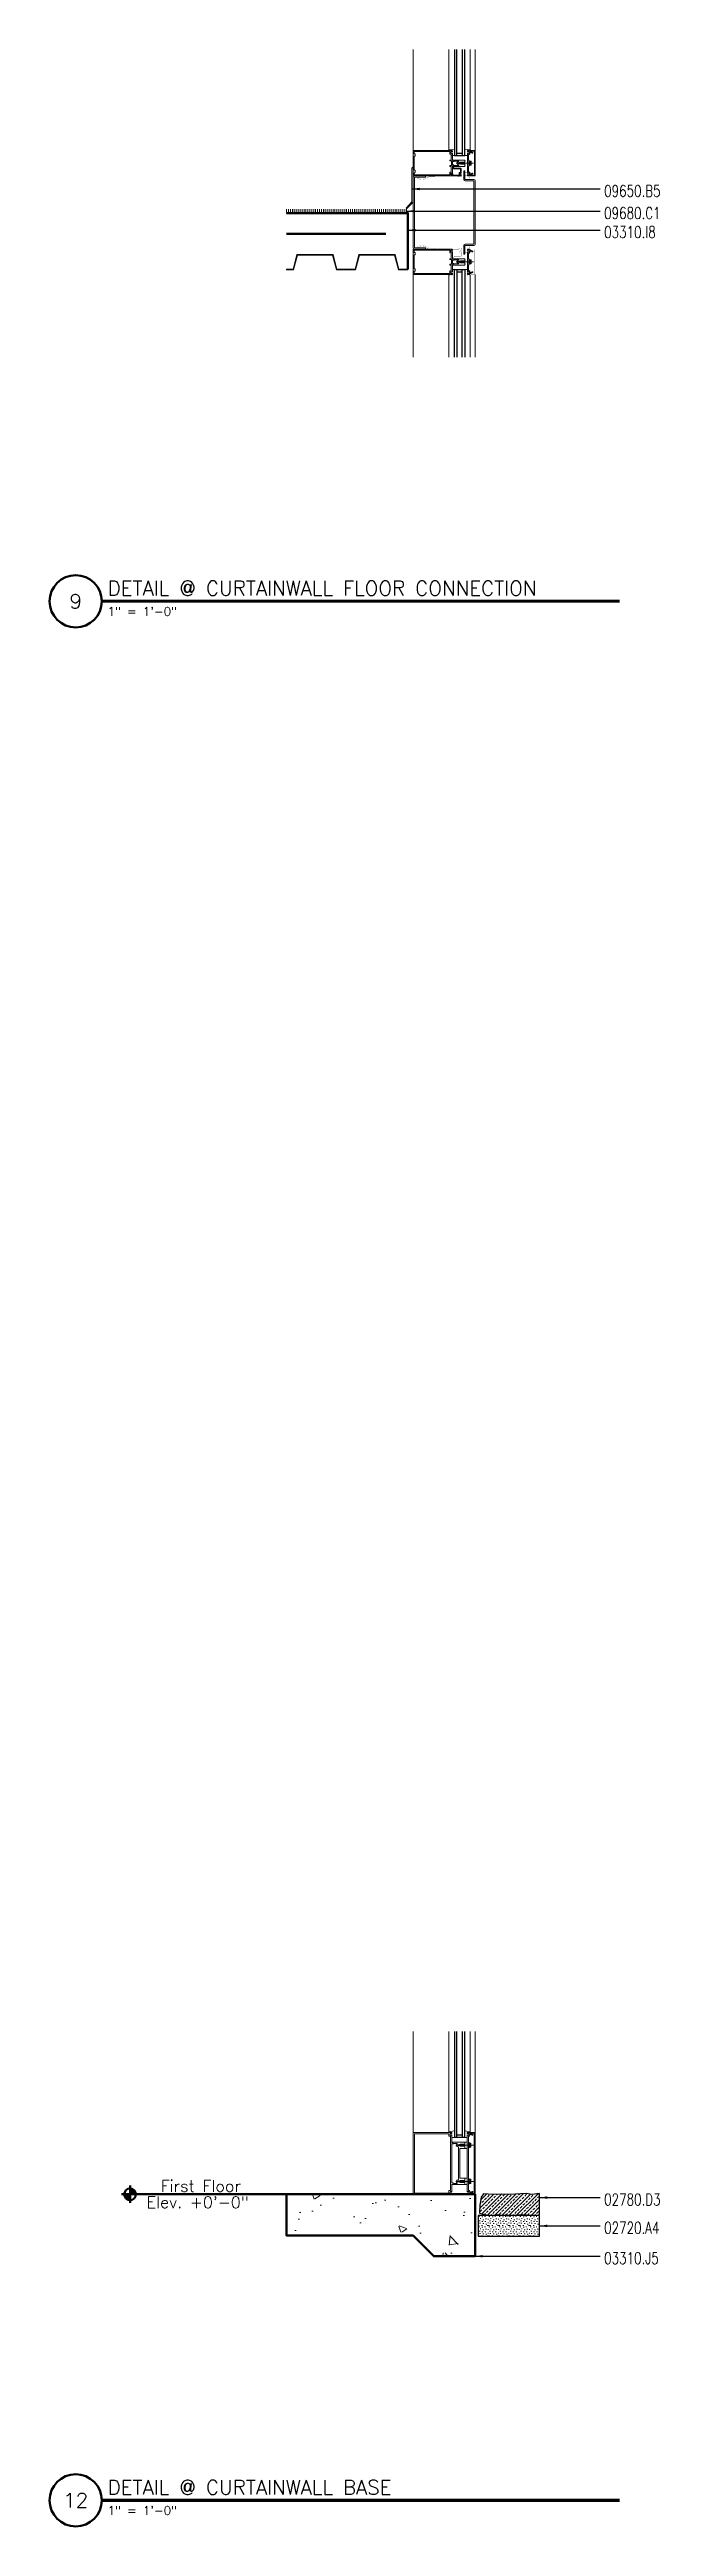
# Model space of a CAD drawing. Header units: inches. Extents: x 4066 to 5785, y 40 to 930.
# Drawn here: x 4348.6 to 4407.6, y 39.7 to 279.7 of the extents above; entities that cross this region are included whole.
import ezdxf
from ezdxf.enums import TextEntityAlignment as Align

# ---------------------------------------------------------------- set-up
doc = ezdxf.new("R2010")
doc.units = ezdxf.units.IN
doc.header["$LTSCALE"] = 0.5
doc.header["$MEASUREMENT"] = 0
doc.layers.get('0').update_dxf_attribs({"lineweight": 18})
for name, color, linetype, lineweight in [('A-Anno-Note', 231, 'Continuous', 25), ('A-Detl-Fine', 90, 'Continuous', 18), ('A-Detl-Medm', 31, 'Continuous', 25), ('A-Detl-Patt', 190, 'Continuous', 18), ('A-Detl-Thin', 150, 'Continuous', 18), ('A-Detl-Wide', 213, 'Continuous', 50), ('G-Anno-Ttlb', 213, 'Continuous', 50)]:
    doc.layers.add(name, color=color, linetype=linetype, lineweight=lineweight)
doc.styles.add('Arch-Dim', font='romans.shx', dxfattribs={"width": 0.75})
doc.styles.add('RomanS', font='romans.shx')
doc.dimstyles.new('Aec-Arch-I-96', dxfattribs={"dimscale": 96, "dimtxt": 0.09375, "dimasz": 0.0625, "dimexe": 0.0625, "dimexo": 0.0625, "dimgap": 0.03125, "dimtad": 1, "dimdec": 4, "dimzin": 3, "dimdsep": 46, "dimlunit": 4, "dimtxsty": 'Arch-Dim', "dimblk": 'ARCHTICK', "dimcen": 0.09375, "dimazin": 2, "dimtfac": 0.75, "dimtdec": 4, "dimtix": 1, "dimtmove": 2, "dimatfit": 2, "dimfxl": 1, "dimtolj": 1, "dimtzin": 0, "dimarcsym": 0})

msp = doc.modelspace()

# ---------------------------------------------------------------- texts
at = {"layer": 'A-Anno-Note', "char_height": 1.125, "attachment_point": 1, "style": 'Arch-Dim'}
for s, insert in [('09650.B5', (4402.26784, 266.51614)), ('09680.C1', (4402.26784, 264.36979)), ('03310.I8', (4402.26784, 262.52596)), ('02780.D3', (4402.26784, 71.91863)), ('02720.A4', (4402.26784, 69.17983)), ('03310.J5', (4402.26784, 66.23527))]:
    msp.add_mtext(s, dxfattribs=dict(at, insert=insert))

# ---------------------------------------------------------------- blocks, each defined once
blk = doc.blocks.new('*U134')
at = {"layer": 'A-Detl-Patt'}
h = blk.add_hatch(dxfattribs=at)
h.set_pattern_fill('ANSI33', color=256, scale=2, style=0)
h.paths.add_polyline_path([(0.85, -0.06), (1.71, 0.04), (2.68, -0.07), (3.59, 0.01), (4.49, 0.01), (5.45, -0.02), (5.75, 0.01), (5.75, 2.08), (4.99, 1.99), (4.45, 2.07), (3.89, 2.06), (2.93, 1.98), (2.03, 2), (1.23, 1.98), (0.33, 2.04), (0.09, 1.71), (-0.05, 0.92), (-0.07, 0.18)], flags=0)
at = {"color": 0, "linetype": 'ByBlock'}
blk.add_lwpolyline([(0.85, -0.06), (1.71, 0.04), (2.68, -0.07), (3.59, 0.01), (4.49, 0.01), (5.45, -0.02), (5.75, 0.01), (5.75, 2.08), (4.99, 1.99), (4.45, 2.07), (3.89, 2.06), (2.93, 1.98), (2.03, 2), (1.23, 1.98), (0.33, 2.04), (0.09, 1.71), (-0.05, 0.92), (-0.07, 0.18), (0.85, -0.06)], close=True, dxfattribs=at)
blk = doc.blocks.new('*U135')
at = {"layer": 'A-Detl-Patt'}
h = blk.add_hatch(dxfattribs=at)
h.set_pattern_fill('CONCRETE_C', color=256, style=0)
h.set_pattern_definition([(50, (0, 0), (7.1726, -0.6275), [0.75, -8.25]), (355, (0, 0), (-1.3875, 7.522), [0.6, -6.6]), (100.45, (0.598, -0.052), (5.785, 6.8944), [0.6374, -7.0114]), (46.184, (0, 2), (10.6724, -1.655), [1.125, -12.375]), (96.636, (0.889, 1.862), (9.3466, 9.741), [0.956, -10.517]), (351.184, (0, 2), (9.3466, 9.741), [0.9, -9.9]), (21, (1, 1.5), (5.969, -4.0262), [0.75, -8.25]), (326, (1, 1.5), (2.4332, 7.2515), [0.6, -6.6]), (71.45, (1.4974, 1.1645), (8.4022, 3.2253), [0.6374, -7.0114]), (37.5, (0, 0), (0.1216, 3.32894), [0, -6.52, 0, -6.7, 0, -6.625]), (7.5, (0, 0), (2.6307, 3.9441), [0, -3.82, 0, -6.37, 0, -2.525]), (327.5, (-2.23, 0), (5.33822, -0.22555), [0, -2.5, 0, -7.8, 0, -10.35]), (317.5, (-3.23, 0), (5.8319, 1.00105), [0, -3.25, 0, -5.18, 0, -7.35])])
h.paths.add_polyline_path([(0, 0), (0, -6), (4, -6), (6, -4), (18.25, -4), (18.25, 0)], flags=0)
at = {"layer": 'A-Detl-Wide'}
blk.add_lwpolyline([(0, 0), (0, -6), (4, -6), (6, -4), (18.25, -4), (18.25, 0), (0, 0)], close=True, dxfattribs=at)
blk = doc.blocks.new('Anno_Elevation_Label_1')
at = {"linetype": 'ByBlock'}
h = blk.add_hatch(color=0, dxfattribs=at)
h.paths.add_polyline_path([(-0.78, 0.047), (-0.78, 0), (-0.733, 0, 0.414214)])
h.paths.add_polyline_path([(-0.78, 0), (-0.827, 0, 0.414214), (-0.78, -0.047)])
at = {"color": 0, "linetype": 'ByBlock'}
for p, q in [((-0.85, 0), (0, 0)), ((-0.78, -0.07), (-0.78, 0.07))]:
    blk.add_line(p, q, dxfattribs=at)
blk.add_circle((-0.78, 0), 0.0469, dxfattribs=at)
at = {"color": 0, "linetype": 'ByBlock', "style": 'RomanS'}
for tag, p in [('LABEL', (-0.731, 0.021)), ('ELEVATION', (-0.731, -0.111))]:
    blk.add_attdef(tag, p, '', height=0.0938, dxfattribs=at)
blk = doc.blocks.new('_ArchTick')
at = {"color": 0, "linetype": 'ByBlock', "const_width": 0.15}
blk.add_lwpolyline([(-0.5, -0.5), (0.5, 0.5)], dxfattribs=at)
blk = doc.blocks.new('Anno_Title_A1')
at = {"color": 0, "linetype": 'ByBlock', "lineweight": -2}
blk.add_circle((0, 0), 2.25, dxfattribs=at)
blk.add_circle((0, 0), 2.25, dxfattribs=at)
at = {"color": 0, "linetype": 'ByBlock', "lineweight": -2, "style": 'RomanS'}
blk.add_attdef('NUMBER', text='', height=1.25, dxfattribs=at).set_placement((0, 0), align=Align.MIDDLE)
blk = doc.blocks.new('Anno_Title_T1')
at = {"color": 0, "linetype": 'ByBlock', "lineweight": -2, "style": 'RomanS'}
blk.add_attdef('TITLE', (2.75, 0.5), '', height=1.25, dxfattribs=at)
blk.add_attdef('SCALE', text='', height=0.75, dxfattribs=at).set_placement((2.75, -0.5), align=Align.TOP_LEFT)
blk = doc.blocks.new('AecDtl_9650C2')
at = {"layer": 'A-Detl-Thin'}
blk.add_lwpolyline([(0.04, 0.59), (0.6, 0.02, 0.414214), (0.65, 0.02), (0.65, 0.02, 0.397145), (0.65, 0.07), (0.16, 0.62, -0.18372), (0.12, 0.7), (0.12, 3.88, 0.414214), (0, 4), (0, 0.68, 0.198912)], format="xyb", close=True, dxfattribs=at)
blk = doc.blocks.new('*U136')
at = {"layer": 'A-Detl-Thin'}
blk.add_lwpolyline([(0, 0.06), (0, 0), (0.92, 0), (1.3, 1.44), (4.7, 1.44), (5.08, 0), (6.92, 0), (7.3, 1.44), (10.7, 1.44), (11.08, 0), (11.75, 0), (11.75, 0.06), (11.12, 0.06), (10.75, 1.5), (7.25, 1.5), (6.88, 0.06), (5.12, 0.06), (4.75, 1.5), (1.25, 1.5), (0.88, 0.06), (0, 0.06)], close=True, dxfattribs=at)
at = {"layer": 'A-Detl-Wide'}
blk.add_lwpolyline([(0, 0.06), (0, 5.5), (11.75, 5.5)], dxfattribs=at)

# ---------------------------------------------------------------- hatches: boundary and pattern name
at = {"layer": 'A-Detl-Patt'}
h = msp.add_hatch(dxfattribs=at)
h.set_pattern_fill('GENERAL_STIPPLE', color=256, style=0)
h.set_pattern_definition([(7e-15, (4390.1166, 69.8248), (0, 1), [0, -1]), (7e-15, (4390.4366, 69.8448), (0, 1), [0, -1]), (7e-15, (4390.2566, 70.0648), (0, 1), [0, -1]), (7e-15, (4390.4766, 70.2248), (0, 1), [0, -1]), (7e-15, (4390.2166, 70.2848), (0, 1), [0, -1]), (7e-15, (4390.2966, 70.5248), (0, 1), [0, -1]), (7e-15, (4390.1566, 70.7048), (0, 1), [0, -1]), (7e-15, (4390.4766, 70.6848), (0, 1), [0, -1]), (7e-15, (4390.7166, 70.7248), (0, 1), [0, -1]), (7e-15, (4390.8366, 70.4848), (0, 1), [0, -1]), (7e-15, (4391.0366, 70.4648), (0, 1), [0, -1]), (7e-15, (4391.0366, 70.1048), (0, 1), [0, -1]), (7e-15, (4390.8566, 69.9848), (0, 1), [0, -1]), (7e-15, (4390.5766, 70.0448), (0, 1), [0, -1]), (7e-15, (4390.7566, 70.2248), (0, 1), [0, -1]), (7e-15, (4390.5766, 70.4048), (0, 1), [0, -1]), (7e-15, (4390.9966, 69.8448), (0, 1), [0, -1])])
h.paths.add_polyline_path([(4390.07655, 69.80483), (4390.07655, 67.80483), (4396.01784, 67.80483), (4396.01784, 69.80483)], flags=0)
at = {"layer": 'A-Detl-Thin'}
h = msp.add_hatch(dxfattribs=at)
h.set_pattern_fill('LINE', color=256, scale=1.5, angle=90, style=0)
h.set_pattern_definition([(90, (4217.7686, 263.80132), (-0.1875, 1e-17), [])])
h.paths.add_polyline_path([(4383.26774, 263.80132), (4383.26774, 264.17632), (4371.51792, 264.17632), (4371.51792, 263.80132)], flags=0)

# ---------------------------------------------------------------- linework, layer by layer
at = {"layer": 'A-Detl-Fine'}
for p, q in [((4387.22869, 279.65181), (4387.22865, 269.92014)), ((4389.3082, 279.65181), (4389.30816, 269.92192)), ((4387.28665, 269.92013), (4387.28665, 269.86112)), ((4387.5188, 269.38151), (4387.7688, 269.38151)), ((4389.01831, 269.38151), (4388.76831, 269.38151)), ((4389.20442, 268.89639), (4389.16442, 268.89639)), ((4389.16442, 268.89639), (4389.16442, 268.39639)), ((4389.20442, 268.89639), (4389.20442, 268.39639)), ((4389.3441, 268.8493), (4389.20442, 268.8493)), ((4389.31879, 269.92013), (4389.31879, 269.85934)), ((4389.34802, 268.83298), (4389.34802, 268.45979)), ((4389.36673, 268.83298), (4389.34802, 268.83298)), ((4389.37902, 268.79857), (4389.37902, 268.4942)), ((4389.63013, 268.63958), (4387.93632, 268.63958)), ((4388.14171, 267.35905), (4388.14171, 267.41769)), ((4389.20442, 268.39639), (4389.16442, 268.39639)), ((4389.3441, 268.74785), (4389.20442, 268.74785)), ((4389.3441, 268.54493), (4389.20442, 268.54493)), ((4389.3441, 268.44347), (4389.20442, 268.44347)), ((4389.36673, 268.45979), (4389.34802, 268.45979)), ((4389.16442, 259.33946), (4389.16442, 258.83946)), ((4389.20442, 259.33946), (4389.16442, 259.33946)), ((4389.20442, 259.33946), (4389.20442, 258.83946)), ((4389.3441, 259.29237), (4389.20442, 259.29237)), ((4389.3441, 259.19091), (4389.20442, 259.19091)), ((4389.34802, 259.27605), (4389.34802, 258.90286)), ((4389.36673, 259.27605), (4389.34802, 259.27605)), ((4389.37902, 259.24164), (4389.37902, 258.93726)), ((4387.22866, 249.85712), (4387.22865, 257.8021)), ((4387.57004, 258.32982), (4387.76856, 258.32982)), ((4389.63013, 259.08264), (4387.93632, 259.08264)), ((4389.0354, 258.32982), (4388.79109, 258.32982)), ((4389.20442, 258.83946), (4389.16442, 258.83946)), ((4389.3441, 258.98799), (4389.20442, 258.98799)), ((4389.3441, 258.88654), (4389.20442, 258.88654)), ((4389.30817, 249.85712), (4389.30816, 257.80032)), ((4389.36673, 258.90286), (4389.34802, 258.90286)), ((4387.22808, 87.65127), (4387.22804, 77.91959)), ((4389.30759, 87.65127), (4389.30755, 77.92138)), ((4387.51819, 77.38097), (4387.76819, 77.38097)), ((4389.0177, 77.38097), (4388.7677, 77.38097)), ((4389.18674, 76.86739), (4389.14674, 76.86739)), ((4389.14674, 76.86739), (4389.14674, 76.36739)), ((4389.18674, 76.86739), (4389.18674, 76.36739)), ((4389.32642, 76.8203), (4389.18674, 76.8203)), ((4389.34905, 76.80398), (4389.33034, 76.80398)), ((4389.33034, 76.80398), (4389.33034, 76.43079)), ((4389.61245, 76.61058), (4387.91864, 76.61058)), ((4389.18674, 76.36739), (4389.14674, 76.36739)), ((4389.32642, 76.71885), (4389.18674, 76.71885)), ((4389.32642, 76.51593), (4389.18674, 76.51593)), ((4389.32642, 76.41447), (4389.18674, 76.41447)), ((4389.34905, 76.43079), (4389.33034, 76.43079)), ((4389.36134, 76.76957), (4389.36134, 76.4652)), ((4389.61245, 73.11058), (4387.91864, 73.11058)), ((4389.18674, 73.36739), (4389.14674, 73.36739)), ((4389.14674, 73.36739), (4389.14674, 72.86739)), ((4389.18674, 72.86739), (4389.14674, 72.86739)), ((4389.18674, 73.36739), (4389.18674, 72.86739)), ((4389.32642, 73.3203), (4389.18674, 73.3203)), ((4389.32642, 73.21885), (4389.18674, 73.21885)), ((4389.32642, 73.01593), (4389.18674, 73.01593)), ((4389.32642, 72.91447), (4389.18674, 72.91447)), ((4389.33034, 73.30398), (4389.33034, 72.93079)), ((4389.34905, 73.30398), (4389.33034, 73.30398)), ((4389.34905, 72.93079), (4389.33034, 72.93079)), ((4389.36134, 73.26957), (4389.36134, 72.9652))]:
    msp.add_line(p, q, dxfattribs=at)
for points in [[(4387.7688, 269.99805), (4387.2288, 269.92151), (4387.2288, 269.86151), (4387.34443, 269.86151)], [(4388.76831, 269.99805), (4389.30831, 269.92151), (4389.30831, 269.86151), (4389.19268, 269.86151)], [(4387.76819, 77.9975), (4387.22819, 77.92097), (4387.22819, 77.86097), (4387.34382, 77.86097)], [(4388.7677, 77.9975), (4389.3077, 77.92097), (4389.3077, 77.86097), (4389.19207, 77.86097)]]:
    msp.add_lwpolyline(points, dxfattribs=at)
at = {"layer": 'A-Detl-Fine', "const_width": 0.01111}
for points in [[(4387.81435, 269.99491), (4387.28665, 269.92013)], [(4387.57004, 269.39243), (4387.81435, 269.39243)], [(4388.79109, 269.99491), (4389.31879, 269.92013)], [(4389.0354, 269.39243), (4388.79109, 269.39243)], [(4388.79133, 268.94545), (4389.03563, 268.94545)], [(4384.07007, 267.20153), (4384.07288, 267.21425), (4384.08055, 267.22446), (4384.09197, 267.23065)], [(4384.10037, 267.17122), (4384.0851, 267.17537), (4384.07421, 267.18625), (4384.07007, 267.20153)], [(4384.09195, 267.23065), (4384.35693, 267.29643)], [(4384.10652, 267.17182), (4384.10454, 267.17151), (4384.10244, 267.1713), (4384.10037, 267.17122)], [(4384.17949, 267.18995), (4384.10656, 267.17184)], [(4384.64505, 267.04547), (4384.57475, 267.04876), (4384.50468, 267.0584), (4384.43545, 267.07404), (4384.36767, 267.09537), (4384.30198, 267.12203), (4384.23898, 267.15369), (4384.1793, 267.19002)], [(4384.64505, 267.10606), (4384.56665, 267.11027), (4384.4891, 267.12262), (4384.41326, 267.14269), (4384.33998, 267.17004), (4384.27014, 267.20425)], [(4384.36527, 267.27943), (4384.27108, 267.20416)], [(4384.35693, 267.29641), (4384.35775, 267.29658), (4384.35861, 267.2967), (4384.35946, 267.29675)], [(4384.35946, 267.29675), (4384.36432, 267.29543), (4384.36777, 267.29197), (4384.36909, 267.28712)], [(4384.36909, 267.28712), (4384.36862, 267.28419), (4384.36731, 267.28156), (4384.36526, 267.27945)], [(4385.21039, 267.356), (4385.16564, 267.31068), (4385.11732, 267.26945), (4385.06578, 267.23246), (4385.01139, 267.19989), (4384.9545, 267.17189), (4384.89547, 267.14862), (4384.83465, 267.13024), (4384.77241, 267.11691), (4384.70909, 267.1088), (4384.64505, 267.10606)], [(4385.25857, 267.3185), (4385.21474, 267.27377), (4385.16757, 267.23254), (4385.11736, 267.19498), (4385.06446, 267.16124), (4385.00916, 267.13148), (4384.9518, 267.10586), (4384.89268, 267.08455), (4384.83213, 267.06769), (4384.77046, 267.05546), (4384.708, 267.048), (4384.64505, 267.04547)], [(4384.86778, 267.35748), (4384.86778, 267.38778)], [(4385.2106, 267.35748), (4384.86778, 267.35748)], [(4384.89808, 267.41806), (4384.88282, 267.41392), (4384.87194, 267.40304), (4384.8678, 267.38778)], [(4384.89808, 267.41806), (4385.84501, 267.41806)], [(4385.84501, 267.32033), (4385.25866, 267.32033)], [(4385.84501, 267.41806), (4385.84501, 267.32033)], [(4388.14171, 267.41769), (4388.25471, 267.41769)], [(4388.66942, 267.28425), (4388.14171, 267.35905)], [(4388.4251, 267.88675), (4388.66942, 267.88675)], [(4389.03563, 268.33371), (4388.79133, 268.33371)], [(4389.03587, 267.77025), (4388.79156, 267.77025)], [(4388.79156, 267.41844), (4389.03587, 267.41844)], [(4389.23217, 267.23912), (4389.23492, 267.30209), (4389.24315, 267.36445), (4389.25686, 267.4256)], [(4389.25686, 267.05264), (4389.24315, 267.11379), (4389.23492, 267.17615), (4389.23217, 267.23912)], [(4384.07007, 260.52072), (4384.07421, 260.53599), (4384.0851, 260.54687), (4384.10037, 260.55102)], [(4384.09197, 260.4916), (4384.08055, 260.49778), (4384.07288, 260.50799), (4384.07007, 260.52072)], [(4384.09195, 260.4916), (4384.35693, 260.42581)], [(4384.10037, 260.55102), (4384.10244, 260.55094), (4384.10454, 260.55073), (4384.10652, 260.55042)], [(4384.17949, 260.5323), (4384.10656, 260.55038)], [(4384.1793, 260.53222), (4384.23898, 260.56855), (4384.30198, 260.60022), (4384.36767, 260.62688), (4384.43545, 260.6482), (4384.50468, 260.66385), (4384.57475, 260.67348), (4384.64505, 260.67677)], [(4384.27014, 260.51799), (4384.33913, 260.5522), (4384.41283, 260.57955), (4384.48952, 260.59962), (4384.5675, 260.61197), (4384.64505, 260.61619)], [(4384.36527, 260.44282), (4384.27108, 260.51808)], [(4384.35946, 260.42548), (4384.35861, 260.42552), (4384.35775, 260.42564), (4384.35693, 260.42581)], [(4384.36909, 260.43511), (4384.36777, 260.43025), (4384.36432, 260.4268), (4384.35946, 260.42548)], [(4384.36529, 260.44278), (4384.36733, 260.44066), (4384.36863, 260.43804), (4384.36909, 260.43511)], [(4384.64505, 260.67677), (4384.70807, 260.67417), (4384.77072, 260.66651), (4384.83265, 260.65396), (4384.89349, 260.63673), (4384.95288, 260.61499), (4385.01047, 260.58894), (4385.06588, 260.55875), (4385.11876, 260.52463), (4385.16874, 260.48676), (4385.21547, 260.44533), (4385.25857, 260.40053)], [(4384.64505, 260.61619), (4384.70909, 260.61336), (4384.77241, 260.60502), (4384.83465, 260.59136), (4384.89547, 260.57258), (4384.9545, 260.54886), (4385.01139, 260.52042), (4385.06578, 260.48744), (4385.11732, 260.45013), (4385.16564, 260.40867), (4385.21039, 260.36327)], [(4385.2106, 260.36476), (4384.86778, 260.36476)], [(4384.86778, 260.36476), (4384.86778, 260.33446)], [(4384.89808, 260.30418), (4384.88282, 260.30832), (4384.87194, 260.3192), (4384.8678, 260.33446)], [(4384.89808, 260.30418), (4385.84501, 260.30418)], [(4385.84501, 260.40189), (4385.25866, 260.40189)], [(4385.84501, 260.30418), (4385.84501, 260.40189)], [(4388.66942, 260.43797), (4388.14171, 260.36319)], [(4388.14171, 260.36319), (4388.14171, 260.30455)], [(4388.14171, 260.30455), (4388.25471, 260.30455)], [(4388.4251, 259.83549), (4388.66942, 259.83549)], [(4389.03563, 259.38851), (4388.79133, 259.38851)], [(4388.79156, 260.30379), (4389.03587, 260.30379)], [(4389.03587, 259.952), (4388.79156, 259.952)], [(4389.23217, 260.48311), (4389.23492, 260.54607), (4389.24315, 260.60844), (4389.25686, 260.66959)], [(4389.25686, 260.29662), (4389.24315, 260.35777), (4389.23492, 260.42014), (4389.23217, 260.48311)], [(4387.24109, 257.86075), (4387.35409, 257.86075)], [(4387.24109, 257.80211), (4387.24109, 257.86075)], [(4387.7688, 257.72733), (4387.24109, 257.80211)], [(4388.78061, 257.72585), (4389.30831, 257.80063)], [(4388.79133, 258.77677), (4389.03563, 258.77677)], [(4389.30831, 257.85927), (4389.19532, 257.85927)], [(4389.30831, 257.80063), (4389.30831, 257.85927)]]:
    msp.add_lwpolyline(points, dxfattribs=at)
at = {"layer": 'A-Detl-Fine', "linetype": 'Continuous', "const_width": 0.01111}
for points in [[(4388.79133, 268.88438), (4388.79133, 268.94545)], [(4388.79133, 268.33371), (4388.79133, 268.3948)]]:
    msp.add_lwpolyline(points, dxfattribs=at)
at = {"layer": 'A-Detl-Fine'}
for points in [[(4389.01795, 76.92358), (4388.76795, 76.92358), (4388.76795, 76.29758), (4389.01795, 76.29758)], [(4389.01795, 73.42358), (4388.76795, 73.42358), (4388.76795, 72.79758), (4389.01795, 72.79758)]]:
    msp.add_lwpolyline(points, close=True, dxfattribs=at)
for centre, radius, start, end in [((4389.32471, 268.79857), 0.05431, 290.9107, 69.0893), ((4389.21417, 268.64639), 0.16485, 322.0123, 37.9877), ((4389.32471, 268.4942), 0.05431, 290.9107, 69.0893), ((4389.32471, 259.24164), 0.05431, 290.9107, 69.0893), ((4389.21417, 259.08946), 0.16485, 322.0123, 37.9877), ((4389.32471, 258.93726), 0.05431, 290.9107, 69.0893), ((4389.30703, 76.76957), 0.05431, 290.9107, 69.0893), ((4389.19649, 76.61739), 0.16485, 322.0123, 37.9877), ((4389.30703, 76.4652), 0.05431, 290.9107, 69.0893), ((4389.30703, 73.26957), 0.05431, 290.9107, 69.0893), ((4389.19649, 73.11739), 0.16485, 322.0123, 37.9877), ((4389.30703, 72.9652), 0.05431, 290.9107, 69.0893)]:
    msp.add_arc(centre, radius, start, end, dxfattribs=at)
at = {"layer": 'A-Detl-Medm', "linetype": 'Continuous'}
for p, q in [((4387.76844, 279.65181), (4387.7684, 269.37251)), ((4388.0184, 269.37251), (4388.01844, 279.65181)), ((4388.51844, 279.65181), (4388.5184, 269.37251)), ((4388.7684, 269.37251), (4388.76844, 279.65181)), ((4388.01856, 269.36112), (4387.76856, 269.36112)), ((4388.01856, 269.61112), (4388.51856, 269.61112)), ((4388.51856, 269.36112), (4388.01856, 269.36112)), ((4388.76856, 269.36112), (4388.51856, 269.36112)), ((4387.76842, 249.85712), (4387.7684, 258.34973)), ((4387.76856, 258.34973), (4388.76856, 258.34973)), ((4388.0184, 258.34973), (4388.01842, 249.85712)), ((4388.01856, 258.10544), (4388.51856, 258.10544)), ((4388.51842, 249.85712), (4388.5184, 258.34973)), ((4388.7684, 258.34973), (4388.76842, 249.85712)), ((4387.76784, 87.65127), (4387.7678, 77.37197)), ((4388.0178, 77.37197), (4388.01784, 87.65127)), ((4388.51784, 87.65127), (4388.5178, 77.37197)), ((4388.7678, 77.37197), (4388.76784, 87.65127)), ((4388.01795, 77.36058), (4387.76795, 77.36058)), ((4388.01795, 77.61058), (4388.51795, 77.61058)), ((4388.51795, 77.36058), (4388.01795, 77.36058)), ((4388.76795, 77.36058), (4388.51795, 77.36058))]:
    msp.add_line(p, q, dxfattribs=at)
at = {"layer": 'A-Detl-Medm', "linetype": 'Continuous', "const_width": 0.01111}
for points in [[(4387.81411, 269.37251), (4388.79133, 269.37251)], [(4388.05841, 269.61681), (4388.54702, 269.61681)]]:
    msp.add_lwpolyline(points, dxfattribs=at)
at = {"layer": 'A-Detl-Medm'}
msp.add_lwpolyline([(4390.07655, 69.80483), (4390.07655, 67.80483), (4396.01784, 67.80483), (4396.01784, 69.80483), (4390.07655, 69.80483)], close=True, dxfattribs=at)
at = {"layer": 'A-Detl-Thin'}
for p, q in [((4383.76853, 279.65181), (4383.76856, 269.86112)), ((4389.76844, 279.65181), (4389.7684, 269.86112)), ((4387.55027, 269.86112), (4383.7684, 269.86112)), ((4383.7684, 269.86112), (4383.7684, 267.41806)), ((4383.86613, 269.60704), (4383.86613, 269.76339)), ((4383.86613, 269.76339), (4387.29619, 269.76339)), ((4383.86617, 269.60704), (4383.86613, 269.60704)), ((4383.86613, 268.01905), (4383.86613, 269.26011)), ((4383.86613, 269.26011), (4383.86617, 269.26011)), ((4383.87416, 269.57746), (4383.86617, 269.60704)), ((4383.86617, 269.26011), (4383.87416, 269.2897)), ((4383.89519, 269.55642), (4383.87416, 269.57746)), ((4383.87416, 269.2897), (4383.89519, 269.31073)), ((4383.92477, 269.54842), (4383.89519, 269.55642)), ((4383.89519, 269.31073), (4383.92477, 269.31873)), ((4383.92477, 269.5484), (4383.92477, 269.54842)), ((4383.98341, 269.5484), (4383.92477, 269.5484)), ((4383.92477, 269.31873), (4383.92477, 269.31875)), ((4383.92477, 269.31875), (4383.98341, 269.31875)), ((4383.98341, 269.31875), (4383.98341, 269.5484)), ((4387.29619, 269.76339), (4387.29619, 269.76337)), ((4387.29619, 269.76337), (4387.31098, 269.75938)), ((4387.31098, 269.75938), (4387.32149, 269.74887)), ((4387.32149, 269.74887), (4387.32548, 269.73408)), ((4387.32548, 269.73408), (4387.3255, 269.73408)), ((4387.3255, 269.73408), (4387.3255, 269.53374)), ((4387.3255, 269.53374), (4387.32552, 269.53374)), ((4387.32554, 268.92591), (4387.3255, 268.92591)), ((4387.3255, 268.92591), (4387.3255, 268.88681)), ((4387.3255, 268.88681), (4387.32552, 268.88681)), ((4387.32552, 269.53374), (4387.32819, 269.52389)), ((4387.32552, 268.88681), (4387.32819, 268.87697)), ((4387.3282, 268.93575), (4387.32554, 268.92591)), ((4387.32819, 269.52389), (4387.3352, 269.51689)), ((4387.32819, 268.87697), (4387.3352, 268.86997)), ((4387.3352, 268.94276), (4387.3282, 268.93575)), ((4387.3352, 269.51689), (4387.34504, 269.51423)), ((4387.34504, 268.94543), (4387.3352, 268.94276)), ((4387.3352, 268.86997), (4387.34504, 268.86731)), ((4387.34504, 269.51423), (4387.34504, 269.51419)), ((4387.34504, 269.51419), (4387.44766, 269.51419)), ((4387.44766, 268.94545), (4387.34504, 268.94545)), ((4387.34504, 268.94545), (4387.34504, 268.94543)), ((4387.34504, 268.86731), (4387.34504, 268.86729)), ((4387.34504, 268.86729), (4387.47208, 268.86729)), ((4387.42323, 269.64222), (4387.42323, 269.72821)), ((4387.42323, 269.72821), (4387.42325, 269.72821)), ((4387.42325, 269.64222), (4387.42323, 269.64222)), ((4387.42325, 269.72821), (4387.4299, 269.75286)), ((4387.4299, 269.61756), (4387.42325, 269.64222)), ((4387.4299, 269.75286), (4387.44743, 269.7704)), ((4387.44743, 269.60003), (4387.4299, 269.61756)), ((4387.44743, 269.7704), (4387.47208, 269.77706)), ((4387.47208, 269.59337), (4387.44743, 269.60003)), ((4387.44766, 269.51419), (4387.44766, 268.94545)), ((4387.47208, 269.77706), (4387.48235, 269.77706)), ((4387.47208, 269.59335), (4387.47208, 269.59337)), ((4387.48235, 269.59335), (4387.47208, 269.59335)), ((4387.47208, 268.86729), (4387.47208, 268.4119)), ((4387.48235, 269.77706), (4387.48235, 269.77704)), ((4387.48235, 269.77704), (4387.50525, 269.77403)), ((4387.48237, 269.59337), (4387.48235, 269.59335)), ((4387.5053, 269.5964), (4387.48237, 269.59337)), ((4387.50525, 269.77403), (4387.52641, 269.76523)), ((4387.52647, 269.60521), (4387.5053, 269.5964)), ((4387.52641, 269.76523), (4387.54471, 269.75112)), ((4387.54477, 269.61935), (4387.52647, 269.60521)), ((4387.54471, 269.75112), (4387.54477, 269.75114)), ((4387.54477, 269.75114), (4387.55535, 269.74678)), ((4387.55535, 269.62364), (4387.54477, 269.61929)), ((4387.54477, 269.61929), (4387.54477, 269.61935)), ((4387.55027, 269.86108), (4387.55027, 269.86112)), ((4387.56011, 269.85842), (4387.55027, 269.86108)), ((4387.55515, 269.25035), (4387.56982, 269.26501)), ((4387.56982, 269.23569), (4387.55515, 269.25035)), ((4387.55535, 269.74678), (4387.56534, 269.75091)), ((4387.56534, 269.61952), (4387.55535, 269.62364)), ((4387.56711, 269.85142), (4387.56011, 269.85842)), ((4387.56534, 269.75091), (4387.56978, 269.76144)), ((4387.56978, 269.60899), (4387.56534, 269.61952)), ((4387.56978, 269.84157), (4387.56711, 269.85142)), ((4387.56982, 269.84157), (4387.56978, 269.84157)), ((4387.56978, 269.76144), (4387.56982, 269.76144)), ((4387.56982, 269.60899), (4387.56978, 269.60899)), ((4387.56982, 269.76144), (4387.56982, 269.84157)), ((4387.56982, 269.26501), (4387.56982, 269.60899)), ((4387.56982, 268.8966), (4387.56982, 269.23569)), ((4387.57115, 268.89167), (4387.56982, 268.8966)), ((4387.63431, 268.7891), (4387.56982, 268.7891)), ((4387.56982, 268.7891), (4387.56982, 268.49008)), ((4387.57465, 268.88817), (4387.57115, 268.89167)), ((4387.57958, 268.88683), (4387.57465, 268.88817)), ((4387.57958, 268.88681), (4387.57958, 268.88683)), ((4387.63431, 268.88681), (4387.57958, 268.88681)), ((4387.63923, 268.88817), (4387.63431, 268.88685)), ((4387.63431, 268.88685), (4387.63431, 268.88681)), ((4387.63434, 268.78912), (4387.63431, 268.7891)), ((4387.67303, 268.79632), (4387.63434, 268.78912)), ((4387.64273, 268.89167), (4387.63923, 268.88817)), ((4387.64405, 268.8966), (4387.64273, 268.89167)), ((4387.64407, 268.8966), (4387.64405, 268.8966)), ((4387.64409, 268.93569), (4387.64407, 268.93569)), ((4387.64407, 268.93569), (4387.64407, 268.8966)), ((4387.64543, 268.94061), (4387.64409, 268.93569)), ((4387.64893, 268.94411), (4387.64543, 268.94061)), ((4387.65385, 268.94545), (4387.64893, 268.94411)), ((4388.79133, 268.94545), (4387.65385, 268.94545)), ((4387.70607, 268.81657), (4387.67303, 268.79632)), ((4387.73005, 268.84778), (4387.70607, 268.81657)), ((4387.73005, 268.84774), (4387.73005, 268.84778)), ((4388.183, 268.84774), (4387.73005, 268.84774)), ((4388.08195, 268.74993), (4388.1327, 268.77457)), ((4388.13268, 268.77459), (4388.19057, 268.79009)), ((4388.1327, 268.77457), (4388.13268, 268.77459)), ((4388.183, 268.8477), (4388.183, 268.84774)), ((4388.20754, 268.83474), (4388.183, 268.8477)), ((4388.19057, 268.79009), (4388.19059, 268.79011)), ((4388.19059, 268.79011), (4388.21094, 268.809)), ((4388.21094, 268.809), (4388.20754, 268.83474)), ((4388.79133, 268.90636), (4388.79133, 268.94545)), ((4388.806, 268.89171), (4388.79133, 268.90636)), ((4388.79133, 268.87705), (4388.806, 268.89171)), ((4388.79133, 268.80571), (4388.79133, 268.87705)), ((4388.806, 268.79105), (4388.79133, 268.80571)), ((4388.79133, 268.7764), (4388.806, 268.79105)), ((4388.79133, 268.73731), (4388.79133, 268.7764)), ((4389.27605, 269.80248), (4389.27603, 269.80248)), ((4389.27603, 269.80248), (4389.27603, 269.78294)), ((4389.27603, 269.78294), (4389.27607, 269.78294)), ((4389.28408, 269.83205), (4389.27605, 269.80248)), ((4389.27607, 269.78294), (4389.2814, 269.76322)), ((4389.2814, 269.76322), (4389.29542, 269.74921)), ((4389.3051, 269.85307), (4389.28408, 269.83205)), ((4389.29542, 269.74921), (4389.31513, 269.74388)), ((4389.33467, 269.86108), (4389.3051, 269.85307)), ((4389.31513, 269.74388), (4389.33484, 269.74922)), ((4389.76856, 269.86112), (4389.33467, 269.86112)), ((4389.33467, 269.86112), (4389.33467, 269.86108)), ((4389.33484, 269.74922), (4389.34885, 269.76323)), ((4389.34885, 269.76323), (4389.35418, 269.78294)), ((4389.35418, 269.78294), (4389.3542, 269.78294)), ((4389.3542, 269.78294), (4389.3542, 269.81224)), ((4389.3542, 269.81224), (4389.70992, 269.81224)), ((4389.70992, 269.81224), (4389.70992, 267.46692)), ((4389.76856, 267.41806), (4389.76856, 269.86112)), ((4383.7684, 267.41806), (4387.55027, 267.41806)), ((4383.86617, 268.01905), (4383.86613, 268.01905)), ((4383.86613, 267.51579), (4383.86613, 267.67214)), ((4383.86613, 267.67214), (4383.86617, 267.67214)), ((4387.29619, 267.51579), (4383.86613, 267.51579)), ((4383.87416, 267.98947), (4383.86617, 268.01905)), ((4383.86617, 267.67214), (4383.87416, 267.70172)), ((4383.89519, 267.96843), (4383.87416, 267.98947)), ((4383.87416, 267.70172), (4383.89519, 267.72276)), ((4383.92477, 267.96043), (4383.89519, 267.96843)), ((4383.89519, 267.72276), (4383.92477, 267.73076)), ((4383.92477, 267.96041), (4383.92477, 267.96043)), ((4383.98341, 267.96041), (4383.92477, 267.96041)), ((4383.92477, 267.73076), (4383.92477, 267.73078)), ((4383.92477, 267.73078), (4383.98341, 267.73078)), ((4383.98341, 267.73078), (4383.98341, 267.96041)), ((4387.31099, 267.51981), (4387.29619, 267.51581)), ((4387.29619, 267.51581), (4387.29619, 267.51579)), ((4387.3215, 267.53032), (4387.31099, 267.51981)), ((4387.32548, 267.5451), (4387.3215, 267.53032)), ((4387.3255, 267.5451), (4387.32548, 267.5451)), ((4387.32554, 268.39235), (4387.3255, 268.39235)), ((4387.3255, 268.39235), (4387.3255, 268.35326)), ((4387.3255, 268.35326), (4387.32552, 268.35326)), ((4387.32554, 267.74542), (4387.3255, 267.74542)), ((4387.3255, 267.74542), (4387.3255, 267.5451)), ((4387.32552, 268.35326), (4387.32819, 268.34341)), ((4387.3282, 268.4022), (4387.32554, 268.39235)), ((4387.3282, 267.75527), (4387.32554, 267.74542)), ((4387.32819, 268.34341), (4387.3352, 268.33641)), ((4387.3352, 268.4092), (4387.3282, 268.4022)), ((4387.3352, 267.76228), (4387.3282, 267.75527)), ((4387.34504, 268.41188), (4387.3352, 268.4092)), ((4387.3352, 268.33641), (4387.34504, 268.33375)), ((4387.34504, 267.76495), (4387.3352, 267.76228)), ((4387.47208, 268.4119), (4387.34504, 268.4119)), ((4387.34504, 268.4119), (4387.34504, 268.41188)), ((4387.34504, 268.33375), (4387.34504, 268.33371)), ((4387.34504, 268.33371), (4387.44766, 268.33371)), ((4387.44766, 267.76497), (4387.34504, 267.76497)), ((4387.34504, 267.76497), (4387.34504, 267.76495)), ((4387.42323, 267.55095), (4387.42323, 267.63696)), ((4387.42323, 267.63696), (4387.42325, 267.63696)), ((4387.42325, 267.55095), (4387.42323, 267.55095)), ((4387.42325, 267.63696), (4387.4299, 267.66162)), ((4387.4299, 267.5263), (4387.42325, 267.55095)), ((4387.4299, 267.66162), (4387.44743, 267.67915)), ((4387.44743, 267.50876), (4387.4299, 267.5263)), ((4387.44272, 267.58031), (4387.45048, 267.60116)), ((4387.45295, 267.55907), (4387.44272, 267.58031)), ((4387.44743, 267.67915), (4387.47208, 267.68581)), ((4387.47208, 267.5021), (4387.44743, 267.50876)), ((4387.44766, 268.33371), (4387.44766, 267.76497)), ((4387.45048, 267.60116), (4387.47208, 267.61057)), ((4387.45293, 267.55906), (4387.45295, 267.55907)), ((4387.49672, 267.52129), (4387.45293, 267.55906)), ((4387.47208, 267.68581), (4387.48235, 267.68581)), ((4387.47208, 267.61057), (4387.56982, 267.61057)), ((4387.48235, 267.5021), (4387.47208, 267.5021)), ((4387.48235, 267.68581), (4387.48235, 267.6858)), ((4387.48235, 267.6858), (4387.50525, 267.68278)), ((4387.48237, 267.50212), (4387.48235, 267.5021)), ((4387.5053, 267.50515), (4387.48237, 267.50212)), ((4387.49674, 267.52133), (4387.49672, 267.52129)), ((4387.50723, 267.51777), (4387.49674, 267.52133)), ((4387.50525, 267.68278), (4387.52641, 267.67398)), ((4387.52647, 267.51396), (4387.5053, 267.50515)), ((4387.51677, 267.52214), (4387.50723, 267.51777)), ((4387.52092, 267.5324), (4387.51677, 267.52214)), ((4387.52094, 267.5324), (4387.52092, 267.5324)), ((4387.56982, 267.55195), (4387.52094, 267.55195)), ((4387.52094, 267.55195), (4387.52094, 267.5324)), ((4387.52641, 267.67398), (4387.54471, 267.65987)), ((4387.54477, 267.5281), (4387.52647, 267.51396)), ((4387.54471, 267.65987), (4387.54477, 267.65987)), ((4387.54477, 267.65987), (4387.55535, 267.65552)), ((4387.55535, 267.5324), (4387.54477, 267.52805)), ((4387.54477, 267.52805), (4387.54477, 267.5281)), ((4387.55027, 267.4181), (4387.56011, 267.42076)), ((4387.55027, 267.41806), (4387.55027, 267.4181)), ((4387.55515, 268.02883), (4387.56982, 268.04348)), ((4387.56982, 268.01417), (4387.55515, 268.02883)), ((4387.55535, 267.65552), (4387.56534, 267.65964)), ((4387.56534, 267.52827), (4387.55535, 267.5324)), ((4387.56011, 267.42076), (4387.56711, 267.42776)), ((4387.56534, 267.65964), (4387.56978, 267.67018)), ((4387.56978, 267.51774), (4387.56534, 267.52827)), ((4387.56711, 267.42776), (4387.56978, 267.43761)), ((4387.56978, 267.67018), (4387.56982, 267.67018)), ((4387.56982, 267.51774), (4387.56978, 267.51774)), ((4387.56978, 267.43761), (4387.56982, 267.43761)), ((4387.56982, 268.49008), (4387.63431, 268.49008)), ((4387.56982, 268.38258), (4387.57115, 268.38751)), ((4387.56982, 268.04348), (4387.56982, 268.38258)), ((4387.56982, 267.67018), (4387.56982, 268.01417)), ((4387.56982, 267.61057), (4387.56982, 267.61055)), ((4387.56982, 267.61055), (4387.59939, 267.60257)), ((4387.56982, 267.43761), (4387.56982, 267.55195)), ((4387.56982, 267.43761), (4387.56982, 267.51774)), ((4387.57248, 267.42776), (4387.56982, 267.43761)), ((4387.57115, 268.38751), (4387.57465, 268.39101)), ((4387.57949, 267.42075), (4387.57248, 267.42776)), ((4387.57465, 268.39101), (4387.57958, 268.39235)), ((4387.57761, 268.26531), (4387.57761, 268.3728)), ((4387.57761, 268.3728), (4387.57763, 268.3728)), ((4387.57763, 268.26531), (4387.57761, 268.26531)), ((4387.57763, 268.3728), (4387.5803, 268.38265)), ((4387.57964, 268.2501), (4387.57763, 268.26531)), ((4387.58934, 267.41808), (4387.57949, 267.42075)), ((4387.57958, 268.39235), (4387.63431, 268.39235)), ((4387.58546, 268.23604), (4387.57964, 268.2501)), ((4387.5803, 268.38265), (4387.58731, 268.38966)), ((4387.5948, 268.22386), (4387.58546, 268.23604)), ((4387.58731, 268.38966), (4387.59716, 268.39233)), ((4387.58934, 267.41806), (4387.58934, 267.41808)), ((4388.40533, 267.41806), (4387.58934, 267.41806)), ((4387.5948, 268.22384), (4387.5948, 268.22386)), ((4387.71694, 268.1017), (4387.5948, 268.22384)), ((4387.59716, 268.39233), (4387.59716, 268.39235)), ((4387.59716, 268.39235), (4387.61671, 268.39235)), ((4387.59939, 267.60257), (4387.62042, 267.58154)), ((4387.61671, 268.39235), (4387.61671, 268.39231)), ((4387.61671, 268.39231), (4387.62655, 268.38965)), ((4387.62042, 267.58154), (4387.62841, 267.55197)), ((4387.62655, 268.38965), (4387.63356, 268.38265)), ((4387.62841, 267.55197), (4387.62843, 267.55195)), ((4387.62843, 267.55195), (4387.62843, 267.4767)), ((4387.62843, 267.4767), (4388.21965, 267.4767)), ((4387.63356, 268.38265), (4387.63621, 268.3728)), ((4387.63431, 268.49008), (4387.63429, 268.49006)), ((4387.63429, 268.49006), (4387.67298, 268.48289)), ((4387.63431, 268.39235), (4387.63431, 268.39233)), ((4387.63431, 268.39233), (4387.63923, 268.39101)), ((4387.63621, 268.3728), (4387.63625, 268.3728)), ((4387.63625, 268.3728), (4387.63625, 268.26531)), ((4387.63625, 268.26531), (4387.75841, 268.14315)), ((4387.63923, 268.39101), (4387.64273, 268.38751)), ((4387.64273, 268.38751), (4387.64405, 268.38258)), ((4387.64405, 268.38258), (4387.64407, 268.38258)), ((4387.64407, 268.38258), (4387.64407, 268.34349)), ((4387.64407, 268.34349), (4387.64409, 268.34349)), ((4387.64409, 268.34349), (4387.64543, 268.33857)), ((4387.64543, 268.33857), (4387.64893, 268.33508)), ((4387.64893, 268.33508), (4387.65385, 268.33375)), ((4387.65385, 268.33375), (4387.65385, 268.33371)), ((4387.65385, 268.33371), (4388.79133, 268.33371)), ((4387.67298, 268.48289), (4387.70603, 268.46267)), ((4387.70603, 268.46267), (4387.73004, 268.43148)), ((4387.71696, 268.1017), (4387.71694, 268.1017)), ((4387.72914, 268.09236), (4387.71696, 268.1017)), ((4387.7432, 268.08654), (4387.72914, 268.09236)), ((4387.73004, 268.43148), (4387.73005, 268.43144)), ((4387.73005, 268.43144), (4388.183, 268.43144)), ((4387.75841, 268.08453), (4387.7432, 268.08654)), ((4387.75841, 268.14315), (4388.36624, 268.14315)), ((4388.36624, 268.08453), (4387.75841, 268.08453)), ((4388.0312, 268.66444), (4388.04812, 268.71136)), ((4388.0312, 268.61473), (4388.0312, 268.66444)), ((4388.04812, 268.5678), (4388.0312, 268.61473)), ((4388.04812, 268.71136), (4388.08195, 268.74993)), ((4388.08195, 268.52923), (4388.04812, 268.5678)), ((4388.1327, 268.50459), (4388.08195, 268.52923)), ((4388.13029, 268.65666), (4388.15799, 268.68017)), ((4388.13029, 268.6225), (4388.13029, 268.65666)), ((4388.15799, 268.59899), (4388.13029, 268.6225)), ((4388.19057, 268.48907), (4388.13268, 268.50459)), ((4388.13268, 268.50459), (4388.1327, 268.50459)), ((4388.15799, 268.68019), (4388.37112, 268.73731)), ((4388.15799, 268.68017), (4388.15799, 268.68019)), ((4388.15799, 268.59897), (4388.15799, 268.59899)), ((4388.37112, 268.54187), (4388.15799, 268.59897)), ((4388.183, 268.43146), (4388.20754, 268.44443)), ((4388.183, 268.43144), (4388.183, 268.43146)), ((4388.19057, 268.48905), (4388.19057, 268.48907)), ((4388.21093, 268.47018), (4388.19057, 268.48905)), ((4388.20754, 268.44443), (4388.21093, 268.47018)), ((4388.21965, 267.4767), (4388.21965, 267.63696)), ((4388.21965, 267.63696), (4388.21967, 267.63696)), ((4388.21967, 267.63696), (4388.23432, 267.69121)), ((4388.23432, 267.69121), (4388.2729, 267.72978)), ((4388.2729, 267.72978), (4388.32715, 267.74444)), ((4388.27831, 267.63696), (4388.27829, 267.63696)), ((4388.27829, 267.63696), (4388.27829, 267.55095)), ((4388.27829, 267.55095), (4388.27831, 267.55095)), ((4388.28499, 267.6616), (4388.27831, 267.63696)), ((4388.27831, 267.55095), (4388.28499, 267.52631)), ((4388.3025, 267.67912), (4388.28499, 267.6616)), ((4388.28499, 267.52631), (4388.3025, 267.5088)), ((4388.32715, 267.6858), (4388.3025, 267.67912)), ((4388.3025, 267.5088), (4388.32715, 267.50212)), ((4388.32715, 267.74444), (4388.32715, 267.74445)), ((4388.32715, 267.74445), (4388.36624, 267.74445)), ((4388.33742, 267.68581), (4388.32715, 267.68581)), ((4388.32715, 267.68581), (4388.32715, 267.6858)), ((4388.32715, 267.50212), (4388.32715, 267.5021)), ((4388.32715, 267.5021), (4388.33742, 267.5021)), ((4388.33742, 267.6858), (4388.33742, 267.68581)), ((4388.36031, 267.68276), (4388.33742, 267.6858)), ((4388.33742, 267.5021), (4388.33744, 267.50212)), ((4388.33744, 267.50212), (4388.36035, 267.50517)), ((4388.38147, 267.67396), (4388.36031, 267.68276)), ((4388.36035, 267.50517), (4388.38152, 267.51399)), ((4388.36624, 268.14315), (4388.36624, 268.14313)), ((4388.36624, 268.14313), (4388.39582, 268.13515)), ((4388.36624, 267.74445), (4388.36624, 268.08453)), ((4388.37112, 268.73731), (4388.79133, 268.73731)), ((4388.79133, 268.54187), (4388.37112, 268.54187)), ((4388.3998, 267.65985), (4388.38147, 267.67396)), ((4388.38152, 267.51399), (4388.39983, 267.5281)), ((4388.39582, 268.13515), (4388.41685, 268.11413)), ((4388.39983, 267.65987), (4388.3998, 267.65985)), ((4388.41041, 267.65551), (4388.39983, 267.65987)), ((4388.39983, 267.52805), (4388.41041, 267.5324)), ((4388.39983, 267.5281), (4388.39983, 267.52805)), ((4388.41518, 267.42076), (4388.40533, 267.4181)), ((4388.40533, 267.4181), (4388.40533, 267.41806)), ((4388.42041, 267.65964), (4388.41041, 267.65551)), ((4388.41041, 267.5324), (4388.42041, 267.52827)), ((4388.42218, 267.42776), (4388.41518, 267.42076)), ((4388.41685, 268.11413), (4388.42484, 268.08455)), ((4388.42484, 267.67018), (4388.42041, 267.65964)), ((4388.42041, 267.52827), (4388.42484, 267.51774)), ((4388.42484, 267.43761), (4388.42218, 267.42776)), ((4388.42484, 268.08455), (4388.42488, 268.08453)), ((4388.42488, 267.67018), (4388.42484, 267.67018)), ((4388.42484, 267.51774), (4388.42488, 267.51774)), ((4388.42488, 267.43761), (4388.42484, 267.43761)), ((4388.42488, 268.08453), (4388.42488, 267.67018)), ((4388.42488, 267.51774), (4388.42488, 267.43761)), ((4388.79133, 268.50278), (4388.79133, 268.54187)), ((4388.806, 268.48811), (4388.79133, 268.50278)), ((4388.79133, 268.47345), (4388.806, 268.48811)), ((4388.79133, 268.40213), (4388.79133, 268.47345)), ((4388.806, 268.38747), (4388.79133, 268.40213)), ((4388.79133, 268.3728), (4388.806, 268.38747)), ((4388.79133, 268.33371), (4388.79133, 268.3728)), ((4389.27607, 267.49625), (4389.27603, 267.49625)), ((4389.27603, 267.49625), (4389.27603, 267.4767)), ((4389.27603, 267.4767), (4389.27607, 267.4767)), ((4389.2814, 267.51595), (4389.27607, 267.49625)), ((4389.27607, 267.4767), (4389.28408, 267.44713)), ((4389.29542, 267.52996), (4389.2814, 267.51595)), ((4389.28408, 267.44713), (4389.3051, 267.42611)), ((4389.31513, 267.5353), (4389.29542, 267.52996)), ((4389.3051, 267.42611), (4389.33467, 267.4181)), ((4389.33483, 267.52997), (4389.31513, 267.5353)), ((4389.33467, 267.4181), (4389.33467, 267.41806)), ((4389.33467, 267.41806), (4389.76856, 267.41806)), ((4389.34884, 267.51597), (4389.33483, 267.52997)), ((4389.35418, 267.49625), (4389.34884, 267.51597)), ((4389.3542, 267.49625), (4389.35418, 267.49625)), ((4389.3542, 267.46692), (4389.3542, 267.49625)), ((4389.70992, 267.46692), (4389.3542, 267.46692)), ((4383.7684, 257.86112), (4383.7684, 260.30418)), ((4383.7684, 260.30418), (4387.55027, 260.30418)), ((4387.29619, 260.20645), (4383.86613, 260.20645)), ((4383.86613, 260.20645), (4383.86613, 260.0501)), ((4383.86613, 260.0501), (4383.86617, 260.0501)), ((4383.86615, 259.7032), (4383.86613, 259.7032)), ((4383.86613, 259.7032), (4383.86613, 258.46211)), ((4383.87418, 259.73276), (4383.86615, 259.7032)), ((4383.86617, 260.0501), (4383.87418, 260.02053)), ((4383.87418, 260.02053), (4383.8952, 259.99951)), ((4383.8952, 259.75378), (4383.87418, 259.73276)), ((4383.8952, 259.99951), (4383.92477, 259.9915)), ((4383.92477, 259.76179), (4383.8952, 259.75378)), ((4383.92477, 259.9915), (4383.92477, 259.99146)), ((4383.92477, 259.99146), (4383.98341, 259.99146)), ((4383.98341, 259.76181), (4383.92477, 259.76181)), ((4383.92477, 259.76181), (4383.92477, 259.76179)), ((4383.98341, 259.99146), (4383.98341, 259.76181)), ((4387.29619, 260.20643), (4387.29619, 260.20645)), ((4387.31097, 260.20243), (4387.29619, 260.20643)), ((4387.32147, 260.19193), (4387.31097, 260.20243)), ((4387.32548, 260.17714), (4387.32147, 260.19193)), ((4387.3255, 260.17714), (4387.32548, 260.17714)), ((4387.3255, 259.9768), (4387.3255, 260.17714)), ((4387.32552, 259.9768), (4387.3255, 259.9768)), ((4387.3255, 259.3299), (4387.3255, 259.36897)), ((4387.3255, 259.36897), (4387.32552, 259.36897)), ((4387.32552, 259.3299), (4387.3255, 259.3299)), ((4387.32819, 259.96695), (4387.32552, 259.9768)), ((4387.32552, 259.36897), (4387.32819, 259.37882)), ((4387.32819, 259.32004), (4387.32552, 259.3299)), ((4387.33519, 259.95994), (4387.32819, 259.96695)), ((4387.32819, 259.37882), (4387.33519, 259.38583)), ((4387.33519, 259.31304), (4387.32819, 259.32004)), ((4387.34504, 259.95727), (4387.33519, 259.95994)), ((4387.33519, 259.38583), (4387.34504, 259.38849)), ((4387.34504, 259.31037), (4387.33519, 259.31304)), ((4387.34504, 259.95725), (4387.34504, 259.95727)), ((4387.44766, 259.95725), (4387.34504, 259.95725)), ((4387.34504, 259.38849), (4387.34504, 259.38851)), ((4387.34504, 259.38851), (4387.44766, 259.38851)), ((4387.34504, 259.31035), (4387.34504, 259.31037)), ((4387.47208, 259.31035), (4387.34504, 259.31035)), ((4387.42325, 260.17127), (4387.42323, 260.17127)), ((4387.42323, 260.17127), (4387.42323, 260.08529)), ((4387.42323, 260.08529), (4387.42325, 260.08529)), ((4387.42992, 260.19591), (4387.42325, 260.17127)), ((4387.42325, 260.08529), (4387.42992, 260.06064)), ((4387.44744, 260.21343), (4387.42992, 260.19591)), ((4387.42992, 260.06064), (4387.44744, 260.04312)), ((4387.47208, 260.22011), (4387.44744, 260.21343)), ((4387.44744, 260.04312), (4387.47208, 260.03645)), ((4387.44766, 259.38851), (4387.44766, 259.95725)), ((4387.48235, 260.22014), (4387.47208, 260.22014)), ((4387.47208, 260.22014), (4387.47208, 260.22011)), ((4387.47208, 260.03645), (4387.47208, 260.03641)), ((4387.47208, 260.03641), (4387.48235, 260.03641)), ((4387.47208, 258.85496), (4387.47208, 259.31035)), ((4387.48235, 260.22012), (4387.48235, 260.22014)), ((4387.50525, 260.21709), (4387.48235, 260.22012)), ((4387.48235, 260.03641), (4387.48237, 260.03645)), ((4387.48237, 260.03645), (4387.50529, 260.0395)), ((4387.52641, 260.20829), (4387.50525, 260.21709)), ((4387.50529, 260.0395), (4387.52645, 260.04831)), ((4387.54473, 260.19418), (4387.52641, 260.20829)), ((4387.52645, 260.04831), (4387.54477, 260.06243)), ((4387.54477, 260.1942), (4387.54473, 260.19418)), ((4387.55535, 260.18984), (4387.54477, 260.1942)), ((4387.54477, 260.06235), (4387.55535, 260.0667)), ((4387.54477, 260.06243), (4387.54477, 260.06235)), ((4387.55027, 260.30418), (4387.55027, 260.30414)), ((4387.55027, 260.30414), (4387.56012, 260.30149)), ((4387.56982, 259.70808), (4387.55515, 259.69341)), ((4387.55515, 259.69341), (4387.56982, 259.67875)), ((4387.56535, 260.19397), (4387.55535, 260.18984)), ((4387.55535, 260.0667), (4387.56535, 260.06258)), ((4387.56012, 260.30149), (4387.56712, 260.29448)), ((4387.56978, 260.20451), (4387.56535, 260.19397)), ((4387.56535, 260.06258), (4387.56978, 260.05205)), ((4387.56712, 260.29448), (4387.56978, 260.28463)), ((4387.56978, 260.28463), (4387.56982, 260.28463)), ((4387.56982, 260.20451), (4387.56978, 260.20451)), ((4387.56978, 260.05205), (4387.56982, 260.05205)), ((4387.56982, 260.28463), (4387.56982, 260.20451)), ((4387.56982, 260.05205), (4387.56982, 259.70808)), ((4387.56982, 259.67875), (4387.56982, 259.33966)), ((4387.56982, 259.33966), (4387.57116, 259.33474)), ((4387.56982, 258.93314), (4387.56982, 259.23216)), ((4387.56982, 259.23216), (4387.63431, 259.23216)), ((4387.57116, 259.33474), (4387.57465, 259.33124)), ((4387.57465, 259.33124), (4387.57958, 259.32991)), ((4387.57958, 259.32991), (4387.57958, 259.3299)), ((4387.57958, 259.3299), (4387.63431, 259.3299)), ((4387.63431, 259.32991), (4387.63923, 259.33124)), ((4387.63431, 259.3299), (4387.63431, 259.32991)), ((4387.63431, 259.23216), (4387.63434, 259.23218)), ((4387.63434, 259.23218), (4387.67302, 259.23941)), ((4387.63923, 259.33124), (4387.64272, 259.33474)), ((4387.64272, 259.33474), (4387.64405, 259.33966)), ((4387.64405, 259.33966), (4387.64407, 259.33966)), ((4387.64407, 259.33966), (4387.64407, 259.37875)), ((4387.64407, 259.37875), (4387.64409, 259.37875)), ((4387.64409, 259.37875), (4387.64542, 259.38368)), ((4387.64542, 259.38368), (4387.64893, 259.38718)), ((4387.64893, 259.38718), (4387.65385, 259.38851)), ((4387.65385, 259.38851), (4388.79133, 259.38851)), ((4387.67302, 259.23941), (4387.70605, 259.25966)), ((4387.70605, 259.25966), (4387.73005, 259.29084)), ((4387.73005, 259.29084), (4387.73005, 259.2908)), ((4387.73005, 259.2908), (4388.183, 259.2908)), ((4388.08197, 259.19293), (4388.04815, 259.15437)), ((4388.1327, 259.21763), (4388.08197, 259.19293)), ((4388.19057, 259.23316), (4388.13268, 259.21765)), ((4388.13268, 259.21765), (4388.1327, 259.21763)), ((4388.37112, 259.18037), (4388.15799, 259.12327)), ((4388.183, 259.2908), (4388.183, 259.29077)), ((4388.183, 259.29077), (4388.20754, 259.27782)), ((4388.19059, 259.23318), (4388.19057, 259.23316)), ((4388.21094, 259.25205), (4388.19059, 259.23318)), ((4388.20754, 259.27782), (4388.21094, 259.25205)), ((4388.79133, 259.18037), (4388.37112, 259.18037)), ((4388.79133, 259.38851), (4388.79133, 259.34944)), ((4388.79133, 259.34944), (4388.806, 259.33478)), ((4388.806, 259.33478), (4388.79133, 259.32011)), ((4388.79133, 259.32011), (4388.79133, 259.24877)), ((4388.79133, 259.24877), (4388.806, 259.23413)), ((4388.806, 259.23413), (4388.79133, 259.21946)), ((4388.79133, 259.21946), (4388.79133, 259.18037)), ((4387.55027, 257.86112), (4383.7684, 257.86112)), ((4383.76855, 249.85712), (4383.76856, 257.86112)), ((4383.86613, 258.46211), (4383.86617, 258.46211)), ((4383.86615, 258.1152), (4383.86613, 258.1152)), ((4383.86613, 258.1152), (4383.86613, 257.95885)), ((4383.86613, 257.95885), (4387.29619, 257.95885)), ((4383.87418, 258.14477), (4383.86615, 258.1152)), ((4383.86617, 258.46211), (4383.87418, 258.43254)), ((4383.87418, 258.43254), (4383.8952, 258.41152)), ((4383.8952, 258.16579), (4383.87418, 258.14477)), ((4383.8952, 258.41152), (4383.92477, 258.40351)), ((4383.92477, 258.1738), (4383.8952, 258.16579)), ((4383.92477, 258.40351), (4383.92477, 258.40349)), ((4383.92477, 258.40349), (4383.98341, 258.40349)), ((4383.98341, 258.17384), (4383.92477, 258.17384)), ((4383.92477, 258.17384), (4383.92477, 258.1738)), ((4383.98341, 258.40349), (4383.98341, 258.17384)), ((4387.29619, 257.95887), (4387.31098, 257.96288)), ((4387.29619, 257.95885), (4387.29619, 257.95887)), ((4387.31098, 257.96288), (4387.32149, 257.97339)), ((4387.32149, 257.97339), (4387.32548, 257.98816)), ((4387.32548, 257.98816), (4387.3255, 257.98816)), ((4387.3255, 258.79632), (4387.3255, 258.83541)), ((4387.3255, 258.83541), (4387.32552, 258.83541)), ((4387.32552, 258.79632), (4387.3255, 258.79632)), ((4387.3255, 257.98816), (4387.3255, 258.18849)), ((4387.3255, 258.18849), (4387.32552, 258.18849)), ((4387.32552, 258.83541), (4387.32819, 258.84526)), ((4387.32819, 258.78647), (4387.32552, 258.79632)), ((4387.32552, 258.18849), (4387.32819, 258.19834)), ((4387.32819, 258.84526), (4387.33519, 258.85227)), ((4387.33519, 258.77946), (4387.32819, 258.78647)), ((4387.32819, 258.19834), (4387.33519, 258.20535)), ((4387.33519, 258.85227), (4387.34504, 258.85494)), ((4387.34504, 258.77679), (4387.33519, 258.77946)), ((4387.33519, 258.20535), (4387.34504, 258.20801)), ((4387.34504, 258.85494), (4387.34504, 258.85496)), ((4387.34504, 258.85496), (4387.47208, 258.85496)), ((4387.34504, 258.77677), (4387.34504, 258.77679)), ((4387.44766, 258.77677), (4387.34504, 258.77677)), ((4387.34504, 258.20801), (4387.34504, 258.20803)), ((4387.34504, 258.20803), (4387.44766, 258.20803)), ((4387.42325, 258.08002), (4387.42323, 258.08002)), ((4387.42323, 258.08002), (4387.42323, 257.99404)), ((4387.42323, 257.99404), (4387.42325, 257.99404)), ((4387.42992, 258.10466), (4387.42325, 258.08002)), ((4387.42325, 257.99404), (4387.42992, 257.96939)), ((4387.44744, 258.12218), (4387.42992, 258.10466)), ((4387.42992, 257.96939), (4387.44744, 257.95188)), ((4387.47208, 258.12886), (4387.44744, 258.12218)), ((4387.44744, 257.95188), (4387.47208, 257.9452)), ((4387.44766, 258.20803), (4387.44766, 258.77677)), ((4387.48235, 258.12888), (4387.47208, 258.12888)), ((4387.47208, 258.12888), (4387.47208, 258.12886)), ((4387.47208, 257.9452), (4387.47208, 257.94516)), ((4387.47208, 257.94516), (4387.48235, 257.94516)), ((4387.48235, 258.12886), (4387.48235, 258.12888)), ((4387.50525, 258.12582), (4387.48235, 258.12886)), ((4387.48235, 257.94516), (4387.48237, 257.94518)), ((4387.48237, 257.94518), (4387.50529, 257.94823)), ((4387.52641, 258.11702), (4387.50525, 258.12582)), ((4387.50529, 257.94823), (4387.52645, 257.95705)), ((4387.54473, 258.10292), (4387.52641, 258.11702)), ((4387.52645, 257.95705), (4387.54477, 257.97116)), ((4387.54477, 258.10295), (4387.54473, 258.10292)), ((4387.55535, 258.09859), (4387.54477, 258.10295)), ((4387.54477, 257.97111), (4387.55535, 257.97546)), ((4387.54477, 257.97116), (4387.54477, 257.97111)), ((4387.56012, 257.86382), (4387.55027, 257.86116)), ((4387.55027, 257.86116), (4387.55027, 257.86112)), ((4387.56982, 258.48654), (4387.55515, 258.47189)), ((4387.55515, 258.47189), (4387.56982, 258.45723)), ((4387.56535, 258.10272), (4387.55535, 258.09859)), ((4387.55535, 257.97546), (4387.56535, 257.97134)), ((4387.56712, 257.87082), (4387.56012, 257.86382)), ((4387.56978, 258.11326), (4387.56535, 258.10272)), ((4387.56535, 257.97134), (4387.56978, 257.9608)), ((4387.56978, 257.88067), (4387.56712, 257.87082)), ((4387.56982, 258.11326), (4387.56978, 258.11326)), ((4387.56978, 257.9608), (4387.56982, 257.9608)), ((4387.56982, 257.88067), (4387.56978, 257.88067)), ((4387.63431, 258.93314), (4387.56982, 258.93314)), ((4387.57116, 258.83057), (4387.56982, 258.82565)), ((4387.56982, 258.82565), (4387.56982, 258.48654)), ((4387.56982, 258.45723), (4387.56982, 258.11326)), ((4387.56982, 257.9608), (4387.56982, 257.88067)), ((4387.57465, 258.83407), (4387.57116, 258.83057)), ((4387.57958, 258.83541), (4387.57465, 258.83407)), ((4387.63431, 258.83541), (4387.57958, 258.83541)), ((4387.63429, 258.93312), (4387.63431, 258.93314)), ((4387.67297, 258.92591), (4387.63429, 258.93312)), ((4387.63431, 258.83539), (4387.63431, 258.83541)), ((4387.63923, 258.83406), (4387.63431, 258.83539)), ((4387.64272, 258.83057), (4387.63923, 258.83406)), ((4387.64405, 258.82565), (4387.64272, 258.83057)), ((4387.64407, 258.82565), (4387.64405, 258.82565)), ((4387.64407, 258.78655), (4387.64407, 258.82565)), ((4387.64409, 258.78655), (4387.64407, 258.78655)), ((4387.64542, 258.78163), (4387.64409, 258.78655)), ((4387.64893, 258.77812), (4387.64542, 258.78163)), ((4387.65385, 258.77679), (4387.64893, 258.77812)), ((4387.65385, 258.77677), (4387.65385, 258.77679)), ((4388.79133, 258.77677), (4387.65385, 258.77677)), ((4387.70601, 258.9057), (4387.67297, 258.92591)), ((4387.73004, 258.87452), (4387.70601, 258.9057)), ((4387.73005, 258.8745), (4387.73004, 258.87452)), ((4388.183, 258.8745), (4387.73005, 258.8745)), ((4388.04815, 259.15437), (4388.03124, 259.10748)), ((4388.03124, 259.10748), (4388.03124, 259.05781)), ((4388.03124, 259.05781), (4388.04815, 259.01092)), ((4388.04815, 259.01092), (4388.08197, 258.97235)), ((4388.08197, 258.97235), (4388.1327, 258.94766)), ((4388.15799, 259.12323), (4388.13031, 259.0997)), ((4388.13031, 259.0997), (4388.13031, 259.06558)), ((4388.13031, 259.06558), (4388.15799, 259.04205)), ((4388.1327, 258.94766), (4388.13268, 258.94766)), ((4388.13268, 258.94766), (4388.19057, 258.93213)), ((4388.15799, 259.12327), (4388.15799, 259.12323)), ((4388.15799, 259.04205), (4388.15799, 259.04204)), ((4388.15799, 259.04204), (4388.37112, 258.98493)), ((4388.20755, 258.88748), (4388.183, 258.87452)), ((4388.183, 258.87452), (4388.183, 258.8745)), ((4388.19057, 258.93213), (4388.19057, 258.93211)), ((4388.19057, 258.93211), (4388.21094, 258.91325)), ((4388.21094, 258.91325), (4388.20755, 258.88748)), ((4388.37112, 258.98493), (4388.79133, 258.98493)), ((4388.79133, 258.98493), (4388.79133, 258.94584)), ((4388.79133, 258.94584), (4388.806, 258.93118)), ((4388.806, 258.93118), (4388.79133, 258.91653)), ((4388.79133, 258.91653), (4388.79133, 258.84519)), ((4388.79133, 258.84519), (4388.806, 258.83053)), ((4388.806, 258.83053), (4388.79133, 258.81586)), ((4388.79133, 258.81586), (4388.79133, 258.77677)), ((4389.76842, 249.85712), (4389.7684, 257.86112)), ((4383.76792, 87.65127), (4383.76795, 77.86058)), ((4389.76784, 87.65127), (4389.7678, 77.86058))]:
    msp.add_line(p, q, dxfattribs=at)
for points in [[(4389.50078, 269.60633), (4389.5008, 269.60635), (4389.52055, 269.60112), (4389.53968, 269.60626), (4389.55417, 269.62066), (4389.55939, 269.6404), (4389.55426, 269.65953), (4389.53986, 269.67402), (4389.53987, 269.67404), (4389.36142, 269.77706), (4389.3614, 269.7771), (4389.32889, 269.74555), (4389.28701, 269.75242), (4389.26629, 269.7927), (4389.26625, 269.7927), (4389.26625, 269.83179), (4389.26623, 269.83179), (4389.26223, 269.84658), (4389.25172, 269.85708), (4389.23694, 269.86108), (4389.23694, 269.86112), (4389.05517, 269.86112), (4389.05517, 269.86108), (4389.04533, 269.85842), (4389.03833, 269.85142), (4389.03567, 269.84157), (4389.03563, 269.84157), (4389.03563, 269.76144), (4389.03565, 269.76144), (4389.04009, 269.75091), (4389.05009, 269.74678), (4389.06067, 269.75114), (4389.06071, 269.75108), (4389.079, 269.76521), (4389.10016, 269.77402), (4389.12309, 269.77704), (4389.12309, 269.77706), (4389.13336, 269.77706), (4389.13336, 269.77704), (4389.158, 269.7704), (4389.17553, 269.75287), (4389.18219, 269.72821), (4389.18221, 269.72821), (4389.18221, 269.64222), (4389.18219, 269.64222), (4389.17555, 269.61758), (4389.15802, 269.60005), (4389.13336, 269.59338), (4389.13336, 269.59335), (4389.12309, 269.59335), (4389.12309, 269.59337), (4389.10018, 269.59639), (4389.07901, 269.6052), (4389.06071, 269.61933), (4389.06067, 269.61929), (4389.05009, 269.62364), (4389.0401, 269.61952), (4389.03567, 269.60899), (4389.03563, 269.60899), (4389.03563, 268.85947), (4389.02098, 268.84481), (4389.03563, 268.83014), (4389.03563, 268.44902), (4389.02098, 268.43438), (4389.03563, 268.41971), (4389.03563, 267.67018), (4389.03565, 267.67018), (4389.04009, 267.65964), (4389.05009, 267.65552), (4389.06067, 267.65987), (4389.06071, 267.65983), (4389.079, 267.67396), (4389.10016, 267.68277), (4389.12309, 267.6858), (4389.12309, 267.68581), (4389.13336, 267.68581), (4389.13336, 267.6858), (4389.158, 267.67915), (4389.17553, 267.66163), (4389.18219, 267.63696), (4389.18221, 267.63696), (4389.18221, 267.55095), (4389.18219, 267.55095), (4389.17555, 267.52631), (4389.15802, 267.50878), (4389.13336, 267.50212), (4389.13336, 267.5021), (4389.12309, 267.5021), (4389.12309, 267.50212), (4389.10018, 267.50514), (4389.07901, 267.51395), (4389.06071, 267.52808), (4389.06067, 267.52805), (4389.05009, 267.5324), (4389.0401, 267.52827), (4389.03567, 267.51774), (4389.03563, 267.51774), (4389.03563, 267.43761), (4389.03567, 267.43761), (4389.03833, 267.42776), (4389.04533, 267.42076), (4389.05517, 267.4181), (4389.05517, 267.41806), (4389.23694, 267.41806), (4389.23694, 267.41808), (4389.25173, 267.42208), (4389.26223, 267.4326), (4389.26623, 267.44737), (4389.26625, 267.44737), (4389.26625, 267.48646), (4389.26629, 267.48646), (4389.28699, 267.52674), (4389.32887, 267.53363), (4389.3614, 267.5021), (4389.36142, 267.5021), (4389.53987, 267.60514), (4389.53987, 267.60518), (4389.55427, 267.61966), (4389.55939, 267.63879), (4389.55415, 267.65853), (4389.53967, 267.67293), (4389.52054, 267.67807), (4389.5008, 267.67283), (4389.50078, 267.67285), (4389.398, 267.6135), (4389.26625, 267.6135), (4389.26625, 267.72491), (4389.26623, 267.72492), (4389.25822, 267.75449), (4389.2372, 267.7755), (4389.20763, 267.78351), (4389.20763, 267.78355), (4389.13336, 267.78355), (4389.13336, 268.32198), (4389.15778, 268.34643), (4389.15778, 268.62494), (4389.14312, 268.63958), (4389.15778, 268.65425), (4389.15778, 268.93275), (4389.13336, 268.95718), (4389.13336, 269.49564), (4389.20763, 269.49564), (4389.20763, 269.49566), (4389.23721, 269.50367), (4389.25823, 269.5247), (4389.26623, 269.55427), (4389.26625, 269.55426), (4389.26625, 269.66566), (4389.398, 269.66566)], [(4389.10019, 260.03949), (4389.12309, 260.03645), (4389.12309, 260.03641), (4389.13336, 260.03641), (4389.13336, 260.03645), (4389.15801, 260.04313), (4389.17553, 260.06065), (4389.18219, 260.08529), (4389.18221, 260.08529), (4389.18221, 260.17127), (4389.18219, 260.17127), (4389.17552, 260.19592), (4389.158, 260.21344), (4389.13336, 260.22012), (4389.13336, 260.22014), (4389.12309, 260.22014), (4389.12309, 260.22012), (4389.10018, 260.21708), (4389.07902, 260.20827), (4389.06071, 260.19416), (4389.06067, 260.1942), (4389.05009, 260.18983), (4389.04009, 260.19396), (4389.03567, 260.20451), (4389.03563, 260.20451), (4389.03563, 260.28463), (4389.03567, 260.28463), (4389.03832, 260.29448), (4389.04532, 260.30149), (4389.05517, 260.30414), (4389.05517, 260.30418), (4389.23694, 260.30418), (4389.23694, 260.30414), (4389.25173, 260.30015), (4389.26224, 260.28964), (4389.26623, 260.27485), (4389.26625, 260.27485), (4389.26625, 260.23578), (4389.26629, 260.23578), (4389.28702, 260.19551), (4389.32887, 260.18863), (4389.3614, 260.22016), (4389.36142, 260.22014), (4389.53987, 260.1171), (4389.53986, 260.11708), (4389.55427, 260.10261), (4389.5594, 260.08346), (4389.55417, 260.06372), (4389.5397, 260.04931), (4389.52055, 260.04417), (4389.5008, 260.04941), (4389.50078, 260.04939), (4389.398, 260.10874), (4389.26625, 260.10874), (4389.26625, 259.99734), (4389.26623, 259.99736), (4389.25826, 259.96777), (4389.23724, 259.94674), (4389.20765, 259.93873), (4389.20763, 259.9387), (4389.13336, 259.9387), (4389.13336, 259.40024), (4389.15778, 259.37581), (4389.15778, 259.09731), (4389.14312, 259.08264), (4389.15778, 259.068), (4389.15778, 258.78949), (4389.13336, 258.76507), (4389.13336, 258.22661), (4389.20763, 258.22661), (4389.20763, 258.22659), (4389.23721, 258.21859), (4389.25824, 258.19756), (4389.26623, 258.16799), (4389.26625, 258.16797), (4389.26625, 258.05657), (4389.398, 258.05657), (4389.50078, 258.11592), (4389.5008, 258.1159), (4389.52054, 258.12114), (4389.53968, 258.11601), (4389.55415, 258.10159), (4389.5594, 258.08185), (4389.55428, 258.06271), (4389.53987, 258.04824), (4389.53987, 258.0482), (4389.36142, 257.94516), (4389.3614, 257.94516), (4389.32885, 257.97667), (4389.28702, 257.96979), (4389.26629, 257.92953), (4389.26625, 257.92953), (4389.26625, 257.89044), (4389.26623, 257.89044), (4389.26226, 257.87565), (4389.25174, 257.86514), (4389.23694, 257.86114), (4389.23694, 257.86112), (4389.05517, 257.86112), (4389.05517, 257.86116), (4389.04532, 257.86382), (4389.03832, 257.87082), (4389.03567, 257.88067), (4389.03563, 257.88067), (4389.03563, 257.9608), (4389.03567, 257.9608), (4389.04009, 257.97134), (4389.05009, 257.97546), (4389.06067, 257.97111), (4389.06071, 257.97114), (4389.07902, 257.95703), (4389.10019, 257.94822), (4389.12309, 257.94518), (4389.12309, 257.94516), (4389.13336, 257.94516), (4389.13336, 257.9452), (4389.15801, 257.95188), (4389.17553, 257.9694), (4389.18219, 257.99404), (4389.18221, 257.99404), (4389.18221, 258.08002), (4389.18219, 258.08002), (4389.17552, 258.10467), (4389.158, 258.12219), (4389.13336, 258.12888), (4389.12309, 258.12888), (4389.12309, 258.12886), (4389.10018, 258.12582), (4389.07902, 258.11701), (4389.06071, 258.1029), (4389.06067, 258.10295), (4389.05009, 258.09859), (4389.04009, 258.10271), (4389.03567, 258.11326), (4389.03563, 258.11326), (4389.03563, 258.86277), (4389.02098, 258.87744), (4389.03563, 258.89209), (4389.03563, 259.2732), (4389.02098, 259.28786), (4389.03563, 259.30253), (4389.03563, 260.05205), (4389.03567, 260.05205), (4389.04009, 260.06258), (4389.05009, 260.0667), (4389.06067, 260.06235), (4389.06071, 260.06241), (4389.07902, 260.0483)]]:
    msp.add_lwpolyline(points, close=True, dxfattribs=at)
for points in [[(4383.8934, 267.41806, 0.414213562), (4383.7684, 267.29306), (4383.7684, 260.42918, 0.414213562), (4383.8934, 260.30418), (4384.98431, 260.30418), (4384.98431, 260.42634), (4383.90619, 260.42634, -0.414213562), (4383.89056, 260.44196), (4383.89056, 267.28028, -0.414213562), (4383.90619, 267.2959), (4384.98431, 267.2959), (4384.98431, 267.41806)], [(4389.76854, 260.79563), (4389.76854, 266.92661, 0.414213562), (4389.64354, 267.05161), (4388.80696, 267.05161, -0.414213562), (4388.79133, 267.06723), (4388.79133, 267.90668), (4388.66917, 267.90668), (4388.66917, 267.05445, 0.414213562), (4388.79417, 266.92945), (4389.63075, 266.92945, -0.414213562), (4389.64638, 266.91383), (4389.64638, 260.80842, -0.414213562), (4389.63075, 260.79279), (4388.79417, 260.79279, 0.414213562), (4388.66917, 260.66779), (4388.66917, 259.81557), (4388.79133, 259.81557), (4388.79133, 260.65501, -0.414213562), (4388.80696, 260.67063), (4389.64354, 260.67063, 0.414213562)], [(4388.76795, 76.78058), (4388.78295, 76.76558), (4388.76795, 76.75058), (4388.76795, 76.71058), (4388.33795, 76.71058), (4388.11983, 76.65214, 0.767326988), (4388.11983, 76.56902), (4388.33795, 76.51058), (4388.76795, 76.51058), (4388.76795, 76.47058), (4388.78295, 76.45558), (4388.76795, 76.44058), (4388.76795, 76.36758), (4388.78295, 76.35258), (4388.76795, 76.33758), (4388.76795, 76.29758), (4388.30043, 76.29758), (4388.30043, 73.42358), (4388.76795, 73.42358), (4388.76795, 73.38358), (4388.78295, 73.36858), (4388.76795, 73.35358), (4388.76795, 73.28058), (4388.78295, 73.26558), (4388.76795, 73.25058), (4388.76795, 73.21058), (4388.33795, 73.21058), (4388.11983, 73.15214, 0.767326988), (4388.11983, 73.06902), (4388.33795, 73.01058), (4388.76795, 73.01058), (4388.76795, 72.97058), (4388.78295, 72.95558), (4388.76795, 72.94058), (4388.76795, 72.86758), (4388.78295, 72.85258), (4388.76795, 72.83758), (4388.76795, 72.79758), (4387.60395, 72.79758, -0.414213562), (4387.59395, 72.80758), (4387.59395, 72.84758, 0.414213562), (4387.58395, 72.85758), (4387.52795, 72.85758, 0.414213562), (4387.51795, 72.84758), (4387.51795, 72.50058), (4387.50295, 72.48558), (4387.51795, 72.47058), (4387.51795, 72.11858, -0.669376495), (4387.49231, 72.10801, 0.199772927), (4387.42846, 72.13458), (4387.41795, 72.13458, 0.414213562), (4387.36795, 72.08458), (4387.36795, 71.99658, 0.414213562), (4387.41795, 71.94658), (4387.42846, 71.94658, 0.199772927), (4387.49231, 71.97315, -0.669376495), (4387.51795, 71.96258), (4387.51795, 71.88058, -0.414213562), (4387.49795, 71.86058), (4383.76795, 71.86058), (4383.76795, 77.86058), (4387.49795, 77.86058, -0.414213562), (4387.51795, 77.84058), (4387.51795, 77.75858, -0.669376495), (4387.49231, 77.74801, 0.199772927), (4387.42846, 77.77458), (4387.41795, 77.77458, 0.414213562), (4387.36795, 77.72458), (4387.36795, 77.63658, 0.414213562), (4387.41795, 77.58658), (4387.42846, 77.58658, 0.199772927), (4387.49231, 77.61315, -0.669376495), (4387.51795, 77.60258), (4387.51795, 77.25058), (4387.50295, 77.23558), (4387.51795, 77.22058), (4387.51795, 76.87358, 0.414213562), (4387.52795, 76.86358), (4387.58395, 76.86358, 0.414213562), (4387.59395, 76.87358), (4387.59395, 76.91358, -0.414213562), (4387.60395, 76.92358), (4388.76795, 76.92358), (4388.76795, 76.88358), (4388.78295, 76.86858), (4388.76795, 76.85358)], [(4387.26295, 77.48058, -0.414213562), (4387.24295, 77.50058), (4387.24295, 77.70558, 0.414213562), (4387.21295, 77.73558), (4383.89295, 77.73558), (4383.89295, 71.98558), (4387.21295, 71.98558, 0.414213562), (4387.24295, 72.01558), (4387.24295, 72.22058, -0.414213562), (4387.26295, 72.24058), (4387.39295, 72.24058), (4387.39295, 77.48058)], [(4388.15319, 76.43068), (4388.08748, 76.44828, -0.624437531), (4388.02968, 76.74464, 0.719425495), (4388.0116, 76.79858), (4387.6962, 76.79858, -0.25049165), (4387.58395, 76.73858), (4387.51795, 76.73858), (4387.51795, 72.98258), (4387.58395, 72.98258, -0.25049165), (4387.6962, 72.92258), (4388.0116, 72.92258, 0.719425495), (4388.02968, 72.97652, -0.624437531), (4388.08748, 73.27288), (4388.15319, 73.29049, 0.339454259), (4388.17543, 73.31946), (4388.17543, 76.4017, 0.339454259)], [(4389.14295, 72.81058), (4389.11795, 72.78558), (4389.11795, 72.23458), (4389.19395, 72.23458, -0.414213562), (4389.25395, 72.17458), (4389.25395, 72.06058), (4389.38877, 72.06058), (4389.49395, 72.1213, -1), (4389.53395, 72.05202), (4389.35132, 71.94658, 0.849090459), (4389.25395, 71.93058), (4389.25395, 71.89058, -0.414213562), (4389.22395, 71.86058), (4389.03795, 71.86058, -0.414213562), (4389.01795, 71.88058), (4389.01795, 71.96258, -0.669376495), (4389.04359, 71.97315, 0.199772927), (4389.10744, 71.94658), (4389.11795, 71.94658, 0.414213562), (4389.16795, 71.99658), (4389.16795, 72.08458, 0.414213562), (4389.11795, 72.13458), (4389.10744, 72.13458, 0.199772927), (4389.04359, 72.10801, -0.669376495), (4389.01795, 72.11858), (4389.01795, 72.88558), (4389.00295, 72.90058), (4389.01795, 72.91558), (4389.01795, 73.30558), (4389.00295, 73.32058), (4389.01795, 73.33558), (4389.01795, 76.38558), (4389.00295, 76.40058), (4389.01795, 76.41558), (4389.01795, 76.80558), (4389.00295, 76.82058), (4389.01795, 76.83558), (4389.01795, 77.60258, -0.669376495), (4389.04359, 77.61315, 0.199772927), (4389.10744, 77.58658), (4389.11795, 77.58658, 0.414213562), (4389.16795, 77.63658), (4389.16795, 77.72458, 0.414213562), (4389.11795, 77.77458), (4389.10744, 77.77458, 0.199772927), (4389.04359, 77.74801, -0.669376495), (4389.01795, 77.75858), (4389.01795, 77.84058, -0.414213562), (4389.03795, 77.86058), (4389.22395, 77.86058, -0.414213562), (4389.25395, 77.83058), (4389.25395, 77.79058, 0.849090459), (4389.35132, 77.77458), (4389.53395, 77.66914, -1), (4389.49395, 77.59986), (4389.38877, 77.66058), (4389.25395, 77.66058), (4389.25395, 77.54658, -0.414213562), (4389.19395, 77.48658), (4389.11795, 77.48658), (4389.11795, 76.93558), (4389.14295, 76.91058), (4389.14295, 76.62558), (4389.12795, 76.61058), (4389.14295, 76.59558), (4389.14295, 76.31058), (4389.11795, 76.28558), (4389.11795, 73.43558), (4389.14295, 73.41058), (4389.14295, 73.12558), (4389.12795, 73.11058), (4389.14295, 73.09558)], [(4389.34395, 71.92258), (4389.66795, 71.92258), (4389.66795, 77.79858), (4389.34395, 77.79858), (4389.34395, 77.78058, -1), (4389.26395, 77.78058), (4389.26395, 77.80058, -0.414213562), (4389.32395, 77.86058), (4389.76795, 77.86058), (4389.76795, 71.86058), (4389.32395, 71.86058, -0.414213562), (4389.26395, 71.92058), (4389.26395, 71.94058, -1), (4389.34395, 71.94058)]]:
    msp.add_lwpolyline(points, format="xyb", close=True, dxfattribs=at)
at = {"layer": 'A-Detl-Thin', "const_width": 0.01111}
for points in [[(4387.56982, 260.17029), (4387.52094, 260.17029), (4387.52094, 260.18984), (4387.52092, 260.18984), (4387.51676, 260.2001), (4387.50723, 260.20447), (4387.49674, 260.20092), (4387.49672, 260.20093), (4387.45293, 260.16319), (4387.45295, 260.16317), (4387.44274, 260.14194), (4387.45048, 260.12111), (4387.47208, 260.1117), (4387.47208, 260.11166), (4387.56982, 260.11166), (4387.56983, 260.1117), (4387.59941, 260.11972), (4387.62042, 260.14074), (4387.62841, 260.17031), (4387.62843, 260.17029), (4387.62843, 260.24554), (4388.21965, 260.24554), (4388.21965, 260.08529), (4388.21967, 260.08529), (4388.23437, 260.03105), (4388.27292, 259.9925), (4388.32715, 259.97781), (4388.32715, 259.97779), (4388.36624, 259.97779), (4388.36624, 259.63771), (4387.75841, 259.63771), (4387.75841, 259.63769), (4387.7432, 259.63567), (4387.72915, 259.62985), (4387.71696, 259.62052), (4387.71694, 259.62054), (4387.5948, 259.49838), (4387.58548, 259.48619), (4387.57966, 259.47214), (4387.57765, 259.45694), (4387.57761, 259.45694), (4387.57761, 259.34944), (4387.57763, 259.34944), (4387.58031, 259.33959), (4387.58731, 259.3326), (4387.59716, 259.32993), (4387.59716, 259.3299), (4387.61671, 259.3299), (4387.61671, 259.32993), (4387.62655, 259.3326), (4387.63355, 259.33959), (4387.63621, 259.34944), (4387.63625, 259.34944), (4387.63625, 259.45694), (4387.75841, 259.57907), (4388.36624, 259.57907), (4388.36626, 259.57911), (4388.39584, 259.58713), (4388.41685, 259.60816), (4388.42484, 259.63773), (4388.42488, 259.63771), (4388.42488, 260.05205), (4388.42484, 260.05205), (4388.42041, 260.06258), (4388.41042, 260.0667), (4388.39983, 260.06235), (4388.39983, 260.06243), (4388.38153, 260.04829), (4388.36036, 260.03948), (4388.33744, 260.03645), (4388.33742, 260.03641), (4388.32715, 260.03641), (4388.32715, 260.03643), (4388.30249, 260.04309), (4388.28496, 260.06063), (4388.27831, 260.08529), (4388.27829, 260.08529), (4388.27829, 260.17127), (4388.27831, 260.17127), (4388.28496, 260.19592), (4388.30249, 260.21346), (4388.32715, 260.22012), (4388.32715, 260.22014), (4388.33742, 260.22014), (4388.33742, 260.22012), (4388.36032, 260.21711), (4388.38148, 260.20831), (4388.39978, 260.1942), (4388.39983, 260.1942), (4388.41042, 260.18985), (4388.42041, 260.19397), (4388.42484, 260.20451), (4388.42488, 260.20451), (4388.42488, 260.28463), (4388.42484, 260.28463), (4388.42218, 260.29448), (4388.41518, 260.30148), (4388.40533, 260.30414), (4388.40533, 260.30418), (4387.58934, 260.30418), (4387.58934, 260.30416), (4387.57949, 260.30149), (4387.57249, 260.29448), (4387.56983, 260.28463), (4387.56982, 260.28463)], [(4389.70992, 260.25531), (4389.3542, 260.25531), (4389.3542, 260.22599), (4389.35418, 260.22599), (4389.34887, 260.20628), (4389.33485, 260.19227), (4389.31513, 260.18694), (4389.29541, 260.19225), (4389.2814, 260.20627), (4389.27607, 260.22599), (4389.27603, 260.22599), (4389.27603, 260.24554), (4389.27607, 260.24554), (4389.28406, 260.27513), (4389.30509, 260.29616), (4389.33467, 260.30416), (4389.33467, 260.30418), (4389.76856, 260.30418), (4389.76856, 257.86112), (4389.33467, 257.86112), (4389.33467, 257.86114), (4389.30509, 257.86914), (4389.28406, 257.89018), (4389.27607, 257.91976), (4389.27603, 257.91976), (4389.27603, 257.93931), (4389.27605, 257.93931), (4389.28139, 257.95902), (4389.29541, 257.97304), (4389.31513, 257.97836), (4389.33484, 257.97305), (4389.34886, 257.95904), (4389.35418, 257.93931), (4389.3542, 257.93931), (4389.3542, 257.90998), (4389.70992, 257.90998)]]:
    msp.add_lwpolyline(points, close=True, dxfattribs=at)
at = {"layer": 'A-Detl-Wide'}
msp.add_line((4359.72364, 71.86027), (4371.51792, 71.86027), dxfattribs=at)
for points in [[(4371.51792, 263.80132), (4383.26774, 263.80132)], [(4381.127, 261.80132), (4371.51792, 261.80132)]]:
    msp.add_lwpolyline(points, dxfattribs=at)
at = {"layer": 'G-Anno-Ttlb'}
for points in [[(4353.63166, 226.19841, 0.3, 0.3, 0), (4403.76286, 226.19841, 0.3, 0.3, 0)], [(4353.63166, 42.21392, 0.3, 0.3, 0), (4403.76286, 42.21392, 0.3, 0.3, 0)]]:
    msp.add_lwpolyline(points, format="xyseb", dxfattribs=at)

# ---------------------------------------------------------------- block references
at = {"layer": 'A-Detl-Medm', "xscale": -1}
msp.add_blockref('AecDtl_9650C2', (4383.76774, 264.23612), dxfattribs=at)
at = {"layer": 'A-Detl-Medm'}
msp.add_blockref('*U134', (4390.26795, 69.86027), dxfattribs=at)
at = {"layer": 'A-Detl-Wide', "xscale": -1}
for name, p in [('*U136', (4383.26774, 258.30132)), ('*U135', (4389.76795, 71.86027))]:
    msp.add_blockref(name, p, dxfattribs=at)
at = {"layer": 'A-Detl-Wide'}
ref = msp.add_blockref('Anno_Elevation_Label_1', (4365.72364, 71.86027), dxfattribs=dict(at, xscale=12, yscale=12, zscale=12))
ref.add_attrib('ELEVATION', ' Elev. +0\'-0"', (4357.19878, 70.52852), dxfattribs={"layer": '0', "color": 0, "linetype": 'ByBlock', "height": 1.125, "style": 'RomanS'})
ref.add_attrib('LABEL', 'First Floor', (4359.32817, 72.10893), dxfattribs={"layer": '0', "color": 0, "linetype": 'ByBlock', "height": 1.125, "style": 'RomanS'})
at = {"layer": 'G-Anno-Ttlb'}
ref = msp.add_blockref('Anno_Title_A1', (4351.10041, 226.19841), dxfattribs=dict(at, xscale=1.125, yscale=1.125, zscale=1.125))
ref.add_attrib('NUMBER', '9', dxfattribs={"layer": '0', "color": 0, "linetype": 'ByBlock', "lineweight": -2, "height": 1.40625, "style": 'Arch-Dim'}).set_placement((4351.10041, 226.19841), align=Align.MIDDLE)
ref = msp.add_blockref('Anno_Title_T1', (4351.10041, 226.19841), dxfattribs=dict(at, xscale=1.125, yscale=1.125, zscale=1.125))
ref.add_attrib('SCALE', '1" = 1\'-0"', dxfattribs={"layer": '0', "color": 0, "linetype": 'ByBlock', "lineweight": -2, "height": 0.84375, "style": 'Arch-Dim'}).set_placement((4354.19416, 225.63591), align=Align.TOP_LEFT)
ref.add_attrib('TITLE', 'DETAIL @ CURTAINWALL FLOOR CONNECTION', (4354.19416, 226.76091), dxfattribs={"layer": '0', "color": 0, "linetype": 'ByBlock', "lineweight": -2, "height": 1.40625, "style": 'Arch-Dim'})
ref = msp.add_blockref('Anno_Title_A1', (4351.10041, 42.21392), dxfattribs=dict(at, xscale=1.125, yscale=1.125, zscale=1.125))
ref.add_attrib('NUMBER', '12', dxfattribs={"layer": '0', "color": 0, "linetype": 'ByBlock', "lineweight": -2, "height": 1.40625, "style": 'Arch-Dim'}).set_placement((4351.10041, 42.21392), align=Align.MIDDLE)
ref = msp.add_blockref('Anno_Title_T1', (4351.10041, 42.21392), dxfattribs=dict(at, xscale=1.125, yscale=1.125, zscale=1.125))
ref.add_attrib('SCALE', '1" = 1\'-0"', dxfattribs={"layer": '0', "color": 0, "linetype": 'ByBlock', "lineweight": -2, "height": 0.84375, "style": 'Arch-Dim'}).set_placement((4354.19416, 41.65142), align=Align.TOP_LEFT)
ref.add_attrib('TITLE', 'DETAIL @ CURTAINWALL BASE', (4354.19416, 42.77642), dxfattribs={"layer": '0', "color": 0, "linetype": 'ByBlock', "lineweight": -2, "height": 1.40625, "style": 'Arch-Dim'})

msp.set_redraw_order([(e.dxf.handle, doc.entitydb.next_handle()) for e in msp.query("TEXT MTEXT ATTDEF DIMENSION ARC_DIMENSION")])  # texts and dimensions are drawn at this point

# ---------------------------------------------------------------- leaders
at = {"layer": 'A-Anno-Note'}
for points in [[(4383.14333, 263.99479), (4401.89284, 263.99479)], [(4383.64274, 266.14114), (4401.89284, 266.14114)], [(4383.26774, 262.15096), (4401.89284, 262.15096)], [(4396.01784, 71.54363), (4401.89284, 71.54363)], [(4396.01784, 68.80483), (4401.89284, 68.80483)], [(4389.76795, 65.86027), (4401.89284, 65.86027)]]:
    msp.add_leader(points, dimstyle='Aec-Arch-I-96', override={"dimscale": 12}, dxfattribs=at)

doc.saveas('drawing.dxf')
